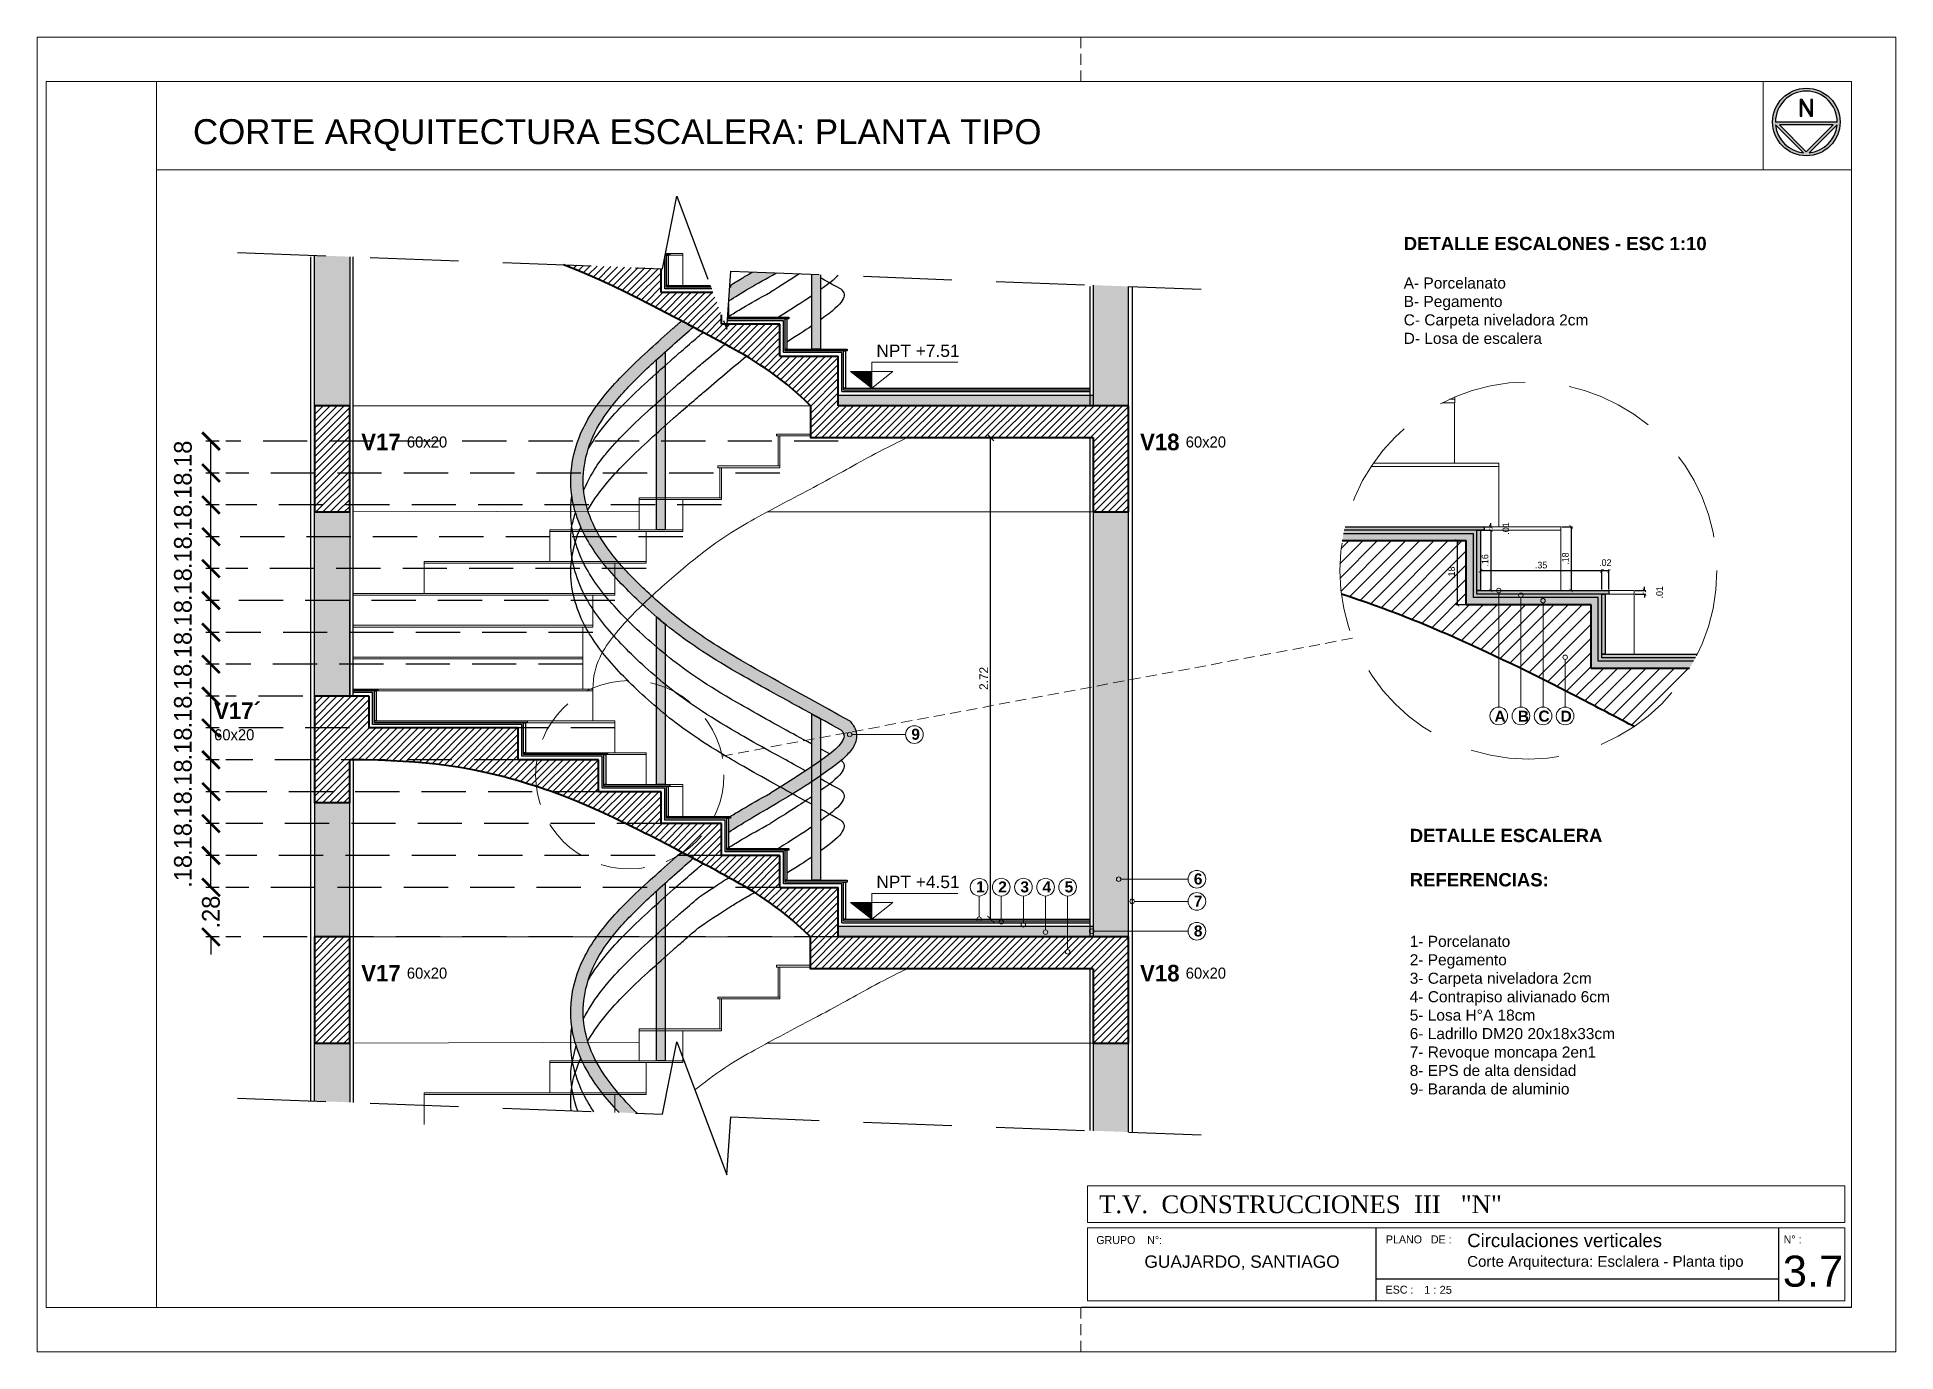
# Model space of a CAD drawing. Header units: millimetres. Extents: x -7 to 1246, y -1 to 1401.
# Drawn here: x 262.83 to 304.83, y -0.84 to 28.86 of the extents above; entities that cross this region are included whole.
import ezdxf
from ezdxf.enums import TextEntityAlignment as Align

# ---------------------------------------------------------------- set-up
doc = ezdxf.new("R2010")
doc.units = ezdxf.units.MM
for name, pattern in [('ACAD_ISO03W100', [30, 12, -18]), ('DASHED2', [0.375, 0.25, -0.125]), ('HIDDEN', [0.375, 0.25, -0.125])]:
    doc.linetypes.add(name, pattern=pattern)
for name, color, linetype, lineweight in [('Anotaciones', 250, 'Continuous', 5), ('Carpinterias', 252, 'Continuous', 13), ('Columnas', 7, 'Continuous', 40), ('Cotas', 152, 'Continuous', 5), ('HATCH', 250, 'Continuous', 15), ('Muros', 7, 'Continuous', 30), ('Proyeccion', 252, 'HIDDEN', 13), ('Textos', 250, 'Continuous', 15), ('Vista', 252, 'Continuous', 13)]:
    doc.layers.add(name, color=color, linetype=linetype, lineweight=lineweight)
doc.layers.add('eJES', color=252, linetype='HIDDEN')
doc.styles.add('CENTURYGOTIC', font='GOTHIC.TTF')
doc.styles.add('Estilo_Generado_2', font='GOTHICB.TTF')
doc.styles.add('LOCALES', font='arial.ttf')
doc.styles.add('ROMAND', font='GOTHIC.TTF')
doc.styles.add('ROTULO', font='times.ttf')
doc.styles.get("Standard").update_dxf_attribs({"font": 'arial.ttf'})
doc.dimstyles.new('1 20', dxfattribs={"dimtxt": 0.15, "dimasz": 0.08, "dimexe": 0.03, "dimexo": 0.02, "dimgap": 0.05, "dimtad": 1, "dimlfac": 0.2, "dimzin": 4, "dimdsep": 46, "dimtxsty": 'CENTURYGOTIC', "dimblk": 'ARCHTICK', "dimcen": 0.06, "dimclrd": 256, "dimclre": 256, "dimclrt": 251, "dimadec": 0, "dimazin": 0, "dimtfac": 1, "dimtofl": 0, "dimtmove": 2, "dimatfit": 3, "dimldrblk": 'ARCHTICK', "dimfxl": 1, "dimtolj": 1, "dimtzin": 0, "dimarcsym": 0})
doc.dimstyles.new('Cota 1-100', dxfattribs={"dimtxt": 0.2, "dimasz": 0.1, "dimexe": 0.03, "dimexo": 0.02, "dimgap": 0.05, "dimtad": 0, "dimzin": 4, "dimdsep": 46, "dimtxsty": 'CENTURYGOTIC', "dimblk": 'ARCHTICK', "dimcen": 0.06, "dimclrd": 256, "dimclre": 256, "dimclrt": 256, "dimadec": 0, "dimazin": 0, "dimtfac": 1, "dimtofl": 0, "dimtmove": 2, "dimatfit": 3, "dimldrblk": 'ARCHTICK', "dimfxl": 1, "dimtolj": 1, "dimtzin": 0, "dimarcsym": 0})
doc.dimstyles.new('Cota 1-20', dxfattribs={"dimtxt": 0.2, "dimasz": 0.15, "dimexe": 0.03, "dimexo": 0.02, "dimgap": 0.05, "dimtad": 1, "dimlfac": 0.2, "dimzin": 4, "dimdsep": 46, "dimtxsty": 'CENTURYGOTIC', "dimblk": 'ARCHTICK', "dimcen": 0.6, "dimclrd": 256, "dimclre": 256, "dimclrt": 256, "dimadec": 0, "dimazin": 0, "dimtfac": 1, "dimtofl": 0, "dimtmove": 2, "dimatfit": 3, "dimldrblk": 'ARCHTICK', "dimfxl": 1, "dimtolj": 1, "dimtzin": 0, "dimarcsym": 0})
pattern_1 = [(45, (-132.116902, -104.229337), (-0.0199810699, 0.0199810699), [])]

msp = doc.modelspace()

# ---------------------------------------------------------------- texts
for s, height, style, p in [('T.V.  CONSTRUCCIONES  III   "N"', 0.4, 'ROTULO', (286.821, 2.297)), ('GRUPO    N°:', 0.18, 'ROMAND', (286.759, 1.599)), ('PLANO   DE :', 0.18, 'ROMAND', (293.303, 1.614)), ('Circulaciones verticales', 0.3, 'LOCALES', (295.14, 1.53)), ('N° :', 0.18, 'ROMAND', (302.291, 1.614)), ('GUAJARDO, SANTIAGO ', 0.28, 'LOCALES', (287.846, 1.063)), ('Corte Arquitectura: Esclalera - Planta tipo', 0.243, 'LOCALES', (295.14, 1.086)), ('3.7', 0.702, 'LOCALES', (302.272, 0.636)), ('ESC :          ', 0.18, 'ROMAND', (293.296, 0.479)), ('1 : 25', 0.18, 'LOCALES', (294.166, 0.475))]:
    msp.add_text(s, height=height, dxfattribs=dict(style=style)).set_placement(p)
at = {"layer": 'Textos', "attachment_point": 1}
for s, width, gutter_width, insert, char_height in [('CORTE ARQUITECTURA ESCALERA: PLANTA TIPO', 26.07968, 2.82, (266.346, 27.012), 0.56404), ('\\A1;\\pxql;{\\fArial|b1|i0|c0|p34;\\H1.2x;DETALLE ESCALONES - ESC 1:10\\P\\f@Arial Unicode MS|b1|i0|c0|p34;\\H0.83333x;\\P\\f@Arial Unicode MS|b0|i0|c0|p34;A- Porcelanato\\PB- Pegamento\\PC- Carpeta niveladora 2cm\\PD- Losa de escalera}', 12.2928, 5, (293.705, 24.353), 0.25), ('\\A1;\\pxql;{\\fArial|b1|i0|c0|p34;\\H1.2x;DETALLE ESCALERA\\P\\PREFERENCIAS:\\P\\P\\f@Arial Unicode MS|b1|i0|c0|p34;\\H0.83333x;\\P\\f@Arial Unicode MS|b0|i0|c0|p34;1- Porcelanato\\P2- Pegamento\\P3- Carpeta niveladora 2cm\\P4- Contrapiso alivianado 6cm\\P5- Losa H°A 18cm\\P\\pq*;6- Ladrillo DM20 20x18x33cm\\P\\pql;7- Revoque moncapa 2en1\\P8- EPS de alta densidad\\P9- Baranda de aluminio}', 6.11534, 5, (293.841, 10.98), 0.25)]:
    msp.add_mtext_dynamic_manual_height_columns(s, width=width, gutter_width=gutter_width, heights=[0], dxfattribs=dict(at, insert=insert, char_height=char_height))
at = {"layer": 'Textos', "linetype": 'Continuous', "char_height": 0.375, "attachment_point": 3, "line_spacing_factor": 0.97018, "style": 'Estilo_Generado_2'}
for s, insert in [('\\A1;V17{\\fCentury Gothic|b0|i0|c0|p34; \\H0.66667x;60x20}', (272.09, 19.907)), ('\\A1;V18{\\fCentury Gothic|b0|i0|c0|p34; \\H0.66667x;60x20}', (289.69, 19.907)), ('\\A1;\\pxql;V17´{\\fCentury Gothic|b0|i0|c0|p34;\\P\\H0.66667x;60x20}', (267.882, 13.836)), ('\\A1;V17{\\fCentury Gothic|b0|i0|c0|p34; \\H0.66667x;60x20}', (272.09, 7.907)), ('\\A1;V18{\\fCentury Gothic|b0|i0|c0|p34; \\H0.66667x;60x20}', (289.69, 7.907))]:
    msp.add_mtext(s, dxfattribs=dict(at, insert=insert))
at = {"layer": 'Textos', "linetype": 'Continuous', "char_height": 0.25, "width": 21.5584, "style": 'Estilo_Generado_2'}
for s, insert, attachment_point in [('\\A1;\\pxql;{\\f@Arial Unicode MS|b1|i0|c0|p34;A}', (317.314, 13.398), 9), ('\\A1;\\pxql;{\\f@Arial Unicode MS|b1|i0|c0|p34;B}', (317.843, 13.398), 9), ('\\A1;\\pxql;{\\f@Arial Unicode MS|b1|i0|c0|p34;C}', (318.308, 13.398), 9), ('\\A1;\\pxql;{\\f@Arial Unicode MS|b1|i0|c0|p34;D}', (318.808, 13.398), 9), ('\\A1;\\pxql;{\\f@Arial Unicode MS|b1|i0|c0|p34;9}', (304.137, 13.242), 3), ('\\A1;\\pxql;{\\f@Arial Unicode MS|b1|i0|c0|p34;1}', (305.601, 9.793), 3), ('\\A1;\\pxql;{\\f@Arial Unicode MS|b1|i0|c0|p34;2}', (306.101, 9.793), 3), ('\\A1;\\pxql;{\\f@Arial Unicode MS|b1|i0|c0|p34;3}', (306.601, 9.793), 3), ('\\A1;\\pxql;{\\f@Arial Unicode MS|b1|i0|c0|p34;4}', (307.101, 9.793), 3), ('\\A1;\\pxql;{\\f@Arial Unicode MS|b1|i0|c0|p34;5}', (307.601, 9.793), 3), ('\\A1;\\pxql;{\\f@Arial Unicode MS|b1|i0|c0|p34;6}', (310.521, 9.972), 3), ('\\A1;\\pxql;{\\f@Arial Unicode MS|b1|i0|c0|p34;7}', (310.521, 9.472), 3), ('\\A1;\\pxql;{\\f@Arial Unicode MS|b1|i0|c0|p34;8}', (310.521, 8.798), 3)]:
    msp.add_mtext(s, dxfattribs=dict(at, insert=insert, attachment_point=attachment_point))

# ---------------------------------------------------------------- blocks, each defined once
blk = doc.blocks.new('ca_norte11')
at = {"layer": 'HATCH'}
h = blk.add_hatch(color=256, dxfattribs=at)
h.dxf.hatch_style = 1
h.paths.add_polyline_path([(14.2, -89.4), (10.3, -89.4), (10.3, -121), (-9.5, -89.4), (-14, -89.4), (-14, -127.2), (-10.1, -127.2), (-10.1, -95.6), (9.7, -127.2), (14.2, -127.2)], flags=0)
h.paths.add_polyline_path([(-76.2, -76.2, 1), (76.2, -76.2, 1)])
h.paths.add_polyline_path([(-60.9, -69.9), (0, -9), (60.9, -69.9)], flags=16)
h.paths.add_polyline_path([(69.9, -76.2, -1), (-69.9, -76.2)], flags=16)
h.paths.add_polyline_path([(14.2, -89.4), (14.2, -127.2), (9.7, -127.2), (-10.1, -95.6), (-10.1, -127.2), (-14, -127.2), (-14, -89.4), (-9.5, -89.4), (10.3, -121), (10.3, -89.4)], flags=0)
h.paths.add_polyline_path([(6.7, -6.7, -0.359245), (69.5, -69.5)], flags=16)
h.paths.add_polyline_path([(-69.5, -69.5, -0.359245), (-6.7, -6.7)], flags=16)
at = {"layer": 'HATCH', "true_color": 0x000000}
h = blk.add_hatch(dxfattribs=at)
h.set_pattern_fill('ANSI31', color=18, scale=0.016)
h.paths.add_polyline_path([(14.2, -89.4), (10.3, -89.4), (10.3, -121), (-9.5, -89.4), (-14, -89.4), (-14, -127.2), (-10.1, -127.2), (-10.1, -95.6), (9.7, -127.2), (14.2, -127.2)])
for p, q in [((-6.7, -6.7), (-69.5, -69.5)), ((0, -9), (-60.9, -69.9)), ((60.9, -69.9), (0, -9)), ((69.5, -69.5), (6.7, -6.7)), ((-69.9, -76.2), (69.9, -76.2)), ((-60.9, -69.9), (60.9, -69.9))]:
    blk.add_line(p, q)
blk.add_lwpolyline([(-14, -127.2), (-10.1, -127.2), (-10.1, -95.6), (9.7, -127.2), (14.2, -127.2), (14.2, -89.4), (10.3, -89.4), (10.3, -121), (-9.5, -89.4), (-14, -89.4)], close=True)
blk.add_circle((0, -76.2), 76.2)
for start, end in [(95.4788, 174.5212), (5.4788, 84.5212), (180, 0)]:
    blk.add_arc((0, -76.2), 69.9, start, end)
blk = doc.blocks.new('_ArchTick')
at = {"color": 0, "linetype": 'ByBlock', "const_width": 0.15}
blk.add_lwpolyline([(-0.5, -0.5), (0.5, 0.5)], dxfattribs=at)
blk = doc.blocks.new('*D287')
at = {"layer": 'Cotas', "lineweight": -2, "transparency": 16777216}
for p, q in [((133.155, 111.614), (133.079, 111.614)), ((133.109, 111.434), (133.109, 111.614)), ((133.155, 111.434), (133.079, 111.434))]:
    blk.add_line(p, q, dxfattribs=at)
at = {"layer": 'Defpoints', "color": 0, "transparency": 16777216}
for p in [(133.109, 111.614), (133.175, 111.614), (133.175, 111.434)]:
    blk.add_point(p, dxfattribs=at)
at = {"layer": 'Cotas', "lineweight": -2, "transparency": 16777216, "xscale": 0.1, "yscale": 0.1, "zscale": 0.1}
for p, rotation in [((133.109, 111.614), 90), ((133.109, 111.434), 270)]:
    blk.add_blockref('_ArchTick', p, dxfattribs=dict(at, rotation=rotation))
at = {"layer": 'Cotas', "transparency": 16777216, "insert": (132.951, 111.524), "char_height": 0.2, "attachment_point": 5, "rotation": 90, "style": 'CENTURYGOTIC'}
blk.add_mtext('\\A1;{\\H0.5x;\\C256;.18}', dxfattribs=at)
blk = doc.blocks.new('*D288')
at = {"layer": 'Cotas', "lineweight": -2, "transparency": 16777216}
for p, q in [((133.155, 111.794), (133.079, 111.794)), ((133.109, 111.614), (133.109, 111.794)), ((133.155, 111.614), (133.079, 111.614))]:
    blk.add_line(p, q, dxfattribs=at)
at = {"layer": 'Defpoints', "color": 0, "transparency": 16777216}
for p in [(133.109, 111.794), (133.175, 111.794), (133.175, 111.614)]:
    blk.add_point(p, dxfattribs=at)
at = {"layer": 'Cotas', "lineweight": -2, "transparency": 16777216, "xscale": 0.1, "yscale": 0.1, "zscale": 0.1}
for p, rotation in [((133.109, 111.794), 90), ((133.109, 111.614), 270)]:
    blk.add_blockref('_ArchTick', p, dxfattribs=dict(at, rotation=rotation))
at = {"layer": 'Cotas', "transparency": 16777216, "insert": (132.951, 111.704), "char_height": 0.2, "attachment_point": 5, "rotation": 90, "style": 'CENTURYGOTIC'}
blk.add_mtext('\\A1;{\\H0.5x;\\C256;.18}', dxfattribs=at)
blk = doc.blocks.new('*D289')
at = {"layer": 'Cotas', "lineweight": -2, "transparency": 16777216}
for p, q in [((133.155, 111.974), (133.079, 111.974)), ((133.109, 111.794), (133.109, 111.974)), ((133.155, 111.794), (133.079, 111.794))]:
    blk.add_line(p, q, dxfattribs=at)
at = {"layer": 'Defpoints', "color": 0, "transparency": 16777216}
for p in [(133.109, 111.974), (133.175, 111.974), (133.175, 111.794)]:
    blk.add_point(p, dxfattribs=at)
at = {"layer": 'Cotas', "lineweight": -2, "transparency": 16777216, "xscale": 0.1, "yscale": 0.1, "zscale": 0.1}
for p, rotation in [((133.109, 111.974), 90), ((133.109, 111.794), 270)]:
    blk.add_blockref('_ArchTick', p, dxfattribs=dict(at, rotation=rotation))
at = {"layer": 'Cotas', "transparency": 16777216, "insert": (132.951, 111.884), "char_height": 0.2, "attachment_point": 5, "rotation": 90, "style": 'CENTURYGOTIC'}
blk.add_mtext('\\A1;{\\H0.5x;\\C256;.18}', dxfattribs=at)
blk = doc.blocks.new('*D290')
at = {"layer": 'Cotas', "lineweight": -2, "transparency": 16777216}
for p, q in [((133.155, 112.154), (133.079, 112.154)), ((133.109, 111.974), (133.109, 112.154)), ((133.155, 111.974), (133.079, 111.974))]:
    blk.add_line(p, q, dxfattribs=at)
at = {"layer": 'Defpoints', "color": 0, "transparency": 16777216}
for p in [(133.109, 112.154), (133.175, 112.154), (133.175, 111.974)]:
    blk.add_point(p, dxfattribs=at)
at = {"layer": 'Cotas', "lineweight": -2, "transparency": 16777216, "xscale": 0.1, "yscale": 0.1, "zscale": 0.1}
for p, rotation in [((133.109, 112.154), 90), ((133.109, 111.974), 270)]:
    blk.add_blockref('_ArchTick', p, dxfattribs=dict(at, rotation=rotation))
at = {"layer": 'Cotas', "transparency": 16777216, "insert": (132.951, 112.064), "char_height": 0.2, "attachment_point": 5, "rotation": 90, "style": 'CENTURYGOTIC'}
blk.add_mtext('\\A1;{\\H0.5x;\\C256;.18}', dxfattribs=at)
blk = doc.blocks.new('*D291')
at = {"layer": 'Cotas', "lineweight": -2, "transparency": 16777216}
for p, q in [((133.155, 112.334), (133.079, 112.334)), ((133.109, 112.154), (133.109, 112.334)), ((133.155, 112.154), (133.079, 112.154))]:
    blk.add_line(p, q, dxfattribs=at)
at = {"layer": 'Defpoints', "color": 0, "transparency": 16777216}
for p in [(133.109, 112.334), (133.175, 112.334), (133.175, 112.154)]:
    blk.add_point(p, dxfattribs=at)
at = {"layer": 'Cotas', "lineweight": -2, "transparency": 16777216, "xscale": 0.1, "yscale": 0.1, "zscale": 0.1}
for p, rotation in [((133.109, 112.334), 90), ((133.109, 112.154), 270)]:
    blk.add_blockref('_ArchTick', p, dxfattribs=dict(at, rotation=rotation))
at = {"layer": 'Cotas', "transparency": 16777216, "insert": (132.951, 112.244), "char_height": 0.2, "attachment_point": 5, "rotation": 90, "style": 'CENTURYGOTIC'}
blk.add_mtext('\\A1;{\\H0.5x;\\C256;.18}', dxfattribs=at)
blk = doc.blocks.new('*D292')
at = {"layer": 'Cotas', "lineweight": -2, "transparency": 16777216}
for p, q in [((133.155, 112.514), (133.079, 112.514)), ((133.109, 112.334), (133.109, 112.514)), ((133.155, 112.334), (133.079, 112.334))]:
    blk.add_line(p, q, dxfattribs=at)
at = {"layer": 'Defpoints', "color": 0, "transparency": 16777216}
for p in [(133.109, 112.514), (133.175, 112.514), (133.175, 112.334)]:
    blk.add_point(p, dxfattribs=at)
at = {"layer": 'Cotas', "lineweight": -2, "transparency": 16777216, "xscale": 0.1, "yscale": 0.1, "zscale": 0.1}
for p, rotation in [((133.109, 112.514), 90), ((133.109, 112.334), 270)]:
    blk.add_blockref('_ArchTick', p, dxfattribs=dict(at, rotation=rotation))
at = {"layer": 'Cotas', "transparency": 16777216, "insert": (132.951, 112.424), "char_height": 0.2, "attachment_point": 5, "rotation": 90, "style": 'CENTURYGOTIC'}
blk.add_mtext('\\A1;{\\H0.5x;\\C256;.18}', dxfattribs=at)
blk = doc.blocks.new('*D293')
at = {"layer": 'Cotas', "lineweight": -2, "transparency": 16777216}
for p, q in [((133.155, 112.694), (133.079, 112.694)), ((133.109, 112.514), (133.109, 112.694)), ((133.155, 112.514), (133.079, 112.514))]:
    blk.add_line(p, q, dxfattribs=at)
at = {"layer": 'Defpoints', "color": 0, "transparency": 16777216}
for p in [(133.109, 112.694), (133.175, 112.694), (133.175, 112.514)]:
    blk.add_point(p, dxfattribs=at)
at = {"layer": 'Cotas', "lineweight": -2, "transparency": 16777216, "xscale": 0.1, "yscale": 0.1, "zscale": 0.1}
for p, rotation in [((133.109, 112.694), 90), ((133.109, 112.514), 270)]:
    blk.add_blockref('_ArchTick', p, dxfattribs=dict(at, rotation=rotation))
at = {"layer": 'Cotas', "transparency": 16777216, "insert": (132.951, 112.604), "char_height": 0.2, "attachment_point": 5, "rotation": 90, "style": 'CENTURYGOTIC'}
blk.add_mtext('\\A1;{\\H0.5x;\\C256;.18}', dxfattribs=at)
blk = doc.blocks.new('*D294')
at = {"layer": 'Cotas', "lineweight": -2, "transparency": 16777216}
for p, q in [((133.155, 112.874), (133.079, 112.874)), ((133.109, 112.694), (133.109, 112.874)), ((133.155, 112.694), (133.079, 112.694))]:
    blk.add_line(p, q, dxfattribs=at)
at = {"layer": 'Defpoints', "color": 0, "transparency": 16777216}
for p in [(133.109, 112.874), (133.175, 112.874), (133.175, 112.694)]:
    blk.add_point(p, dxfattribs=at)
at = {"layer": 'Cotas', "lineweight": -2, "transparency": 16777216, "xscale": 0.1, "yscale": 0.1, "zscale": 0.1}
for p, rotation in [((133.109, 112.874), 90), ((133.109, 112.694), 270)]:
    blk.add_blockref('_ArchTick', p, dxfattribs=dict(at, rotation=rotation))
at = {"layer": 'Cotas', "transparency": 16777216, "insert": (132.951, 112.784), "char_height": 0.2, "attachment_point": 5, "rotation": 90, "style": 'CENTURYGOTIC'}
blk.add_mtext('\\A1;{\\H0.5x;\\C256;.18}', dxfattribs=at)
blk = doc.blocks.new('*D295')
at = {"layer": 'Cotas', "lineweight": -2, "transparency": 16777216}
for p, q in [((133.155, 113.054), (133.079, 113.054)), ((133.109, 112.874), (133.109, 113.054)), ((133.155, 112.874), (133.079, 112.874))]:
    blk.add_line(p, q, dxfattribs=at)
at = {"layer": 'Defpoints', "color": 0, "transparency": 16777216}
for p in [(133.109, 113.054), (133.175, 113.054), (133.175, 112.874)]:
    blk.add_point(p, dxfattribs=at)
at = {"layer": 'Cotas', "lineweight": -2, "transparency": 16777216, "xscale": 0.1, "yscale": 0.1, "zscale": 0.1}
for p, rotation in [((133.109, 113.054), 90), ((133.109, 112.874), 270)]:
    blk.add_blockref('_ArchTick', p, dxfattribs=dict(at, rotation=rotation))
at = {"layer": 'Cotas', "transparency": 16777216, "insert": (132.951, 112.964), "char_height": 0.2, "attachment_point": 5, "rotation": 90, "style": 'CENTURYGOTIC'}
blk.add_mtext('\\A1;{\\H0.5x;\\C256;.18}', dxfattribs=at)
blk = doc.blocks.new('*D296')
at = {"layer": 'Cotas', "lineweight": -2, "transparency": 16777216}
for p, q in [((133.155, 113.234), (133.079, 113.234)), ((133.109, 113.054), (133.109, 113.234)), ((133.155, 113.054), (133.079, 113.054))]:
    blk.add_line(p, q, dxfattribs=at)
at = {"layer": 'Defpoints', "color": 0, "transparency": 16777216}
for p in [(133.109, 113.234), (133.175, 113.234), (133.175, 113.054)]:
    blk.add_point(p, dxfattribs=at)
at = {"layer": 'Cotas', "lineweight": -2, "transparency": 16777216, "xscale": 0.1, "yscale": 0.1, "zscale": 0.1}
for p, rotation in [((133.109, 113.234), 90), ((133.109, 113.054), 270)]:
    blk.add_blockref('_ArchTick', p, dxfattribs=dict(at, rotation=rotation))
at = {"layer": 'Cotas', "transparency": 16777216, "insert": (132.951, 113.144), "char_height": 0.2, "attachment_point": 5, "rotation": 90, "style": 'CENTURYGOTIC'}
blk.add_mtext('\\A1;{\\H0.5x;\\C256;.18}', dxfattribs=at)
blk = doc.blocks.new('*D297')
at = {"layer": 'Cotas', "lineweight": -2, "transparency": 16777216}
for p, q in [((133.155, 113.414), (133.079, 113.414)), ((133.109, 113.234), (133.109, 113.414)), ((133.155, 113.234), (133.079, 113.234))]:
    blk.add_line(p, q, dxfattribs=at)
at = {"layer": 'Defpoints', "color": 0, "transparency": 16777216}
for p in [(133.109, 113.414), (133.175, 113.414), (133.175, 113.234)]:
    blk.add_point(p, dxfattribs=at)
at = {"layer": 'Cotas', "lineweight": -2, "transparency": 16777216, "xscale": 0.1, "yscale": 0.1, "zscale": 0.1}
for p, rotation in [((133.109, 113.414), 90), ((133.109, 113.234), 270)]:
    blk.add_blockref('_ArchTick', p, dxfattribs=dict(at, rotation=rotation))
at = {"layer": 'Cotas', "transparency": 16777216, "insert": (132.951, 113.324), "char_height": 0.2, "attachment_point": 5, "rotation": 90, "style": 'CENTURYGOTIC'}
blk.add_mtext('\\A1;{\\H0.5x;\\C256;.18}', dxfattribs=at)
blk = doc.blocks.new('*D298')
at = {"layer": 'Cotas', "lineweight": -2, "transparency": 16777216}
for p, q in [((133.155, 113.594), (133.079, 113.594)), ((133.109, 113.414), (133.109, 113.594)), ((133.155, 113.414), (133.079, 113.414))]:
    blk.add_line(p, q, dxfattribs=at)
at = {"layer": 'Defpoints', "color": 0, "transparency": 16777216}
for p in [(133.109, 113.594), (133.175, 113.594), (133.175, 113.414)]:
    blk.add_point(p, dxfattribs=at)
at = {"layer": 'Cotas', "lineweight": -2, "transparency": 16777216, "xscale": 0.1, "yscale": 0.1, "zscale": 0.1}
for p, rotation in [((133.109, 113.594), 90), ((133.109, 113.414), 270)]:
    blk.add_blockref('_ArchTick', p, dxfattribs=dict(at, rotation=rotation))
at = {"layer": 'Cotas', "transparency": 16777216, "insert": (132.951, 113.504), "char_height": 0.2, "attachment_point": 5, "rotation": 90, "style": 'CENTURYGOTIC'}
blk.add_mtext('\\A1;{\\H0.5x;\\C256;.18}', dxfattribs=at)
blk = doc.blocks.new('*D299')
at = {"layer": 'Cotas', "lineweight": -2, "transparency": 16777216}
for p, q in [((133.155, 113.774), (133.079, 113.774)), ((133.109, 113.594), (133.109, 113.774)), ((133.155, 113.594), (133.079, 113.594))]:
    blk.add_line(p, q, dxfattribs=at)
at = {"layer": 'Defpoints', "color": 0, "transparency": 16777216}
for p in [(133.109, 113.774), (133.175, 113.774), (133.175, 113.594)]:
    blk.add_point(p, dxfattribs=at)
at = {"layer": 'Cotas', "lineweight": -2, "transparency": 16777216, "xscale": 0.1, "yscale": 0.1, "zscale": 0.1}
for p, rotation in [((133.109, 113.774), 90), ((133.109, 113.594), 270)]:
    blk.add_blockref('_ArchTick', p, dxfattribs=dict(at, rotation=rotation))
at = {"layer": 'Cotas', "transparency": 16777216, "insert": (132.951, 113.684), "char_height": 0.2, "attachment_point": 5, "rotation": 90, "style": 'CENTURYGOTIC'}
blk.add_mtext('\\A1;{\\H0.5x;\\C256;.18}', dxfattribs=at)
blk = doc.blocks.new('*D300')
at = {"layer": 'Cotas', "lineweight": -2, "transparency": 16777216}
for p, q in [((133.155, 113.954), (133.079, 113.954)), ((133.109, 113.774), (133.109, 113.954)), ((133.155, 113.774), (133.079, 113.774))]:
    blk.add_line(p, q, dxfattribs=at)
at = {"layer": 'Defpoints', "color": 0, "transparency": 16777216}
for p in [(133.109, 113.954), (133.175, 113.954), (133.175, 113.774)]:
    blk.add_point(p, dxfattribs=at)
at = {"layer": 'Cotas', "lineweight": -2, "transparency": 16777216, "xscale": 0.1, "yscale": 0.1, "zscale": 0.1}
for p, rotation in [((133.109, 113.954), 90), ((133.109, 113.774), 270)]:
    blk.add_blockref('_ArchTick', p, dxfattribs=dict(at, rotation=rotation))
at = {"layer": 'Cotas', "transparency": 16777216, "insert": (132.951, 113.864), "char_height": 0.2, "attachment_point": 5, "rotation": 90, "style": 'CENTURYGOTIC'}
blk.add_mtext('\\A1;{\\H0.5x;\\C256;.18}', dxfattribs=at)
blk = doc.blocks.new('*D301')
at = {"layer": 'Cotas', "lineweight": -2, "transparency": 16777216}
for p, q in [((133.109, 111.434), (133.109, 111.534)), ((133.155, 111.434), (133.079, 111.434)), ((133.155, 111.154), (133.079, 111.154)), ((133.109, 111.154), (133.109, 111.054))]:
    blk.add_line(p, q, dxfattribs=at)
at = {"layer": 'Defpoints', "color": 0, "transparency": 16777216}
for p in [(133.109, 111.434), (133.175, 111.434), (133.175, 111.154)]:
    blk.add_point(p, dxfattribs=at)
at = {"layer": 'Cotas', "lineweight": -2, "transparency": 16777216, "xscale": 0.1, "yscale": 0.1, "zscale": 0.1}
for p, rotation in [((133.109, 111.434), 270), ((133.109, 111.154), 90)]:
    blk.add_blockref('_ArchTick', p, dxfattribs=dict(at, rotation=rotation))
at = {"layer": 'Cotas', "transparency": 16777216, "insert": (133.109, 111.294), "char_height": 0.2, "attachment_point": 5, "rotation": 90, "style": 'CENTURYGOTIC'}
blk.add_mtext('\\A1;{\\H0.5x;\\C256;.28}', dxfattribs=at)
blk = doc.blocks.new('ESC DETALLELL')
at = {"true_color": 0x636466, "transparency": 33554687}
h = blk.add_hatch(dxfattribs=at)
h.set_pattern_fill('AR-CONC', color=251, scale=5e-05)
h.set_pattern_definition([(50, (0, 0), (0.00910923345, -0.00079695428), [0.0009525, -0.0104775]), (355, (0, 0), (-0.00176217107, 0.00955284226), [0.000762, -0.0083820292]), (100.4514447, (0.000759, -6.6e-05), (0.00734706235, 0.0087558876), [0.00080950044, -0.00890451223]), (46.1842, (0, 0.00254), (0.01355395204, -0.0021021164), [0.00142875, -0.01571625]), (96.6355576, (0.00113, 0.002365), (0.0118702067, 0.0123713062), [0.00121425116, -0.0133567804]), (351.184151, (0, 0.00254), (0.0118702067, 0.0123713062), [0.00114299835, -0.0125729866]), (21, (0.00127, 0.001905), (0.00758071956, -0.0051132599), [0.0009525, -0.0104775]), (326, (0.00127, 0.001905), (0.0030901014, 0.0092093983), [0.000762, -0.008382]), (71.451445, (0.001902, 0.001479), (0.01067082096, 0.00409613844), [0.00080950044, -0.00890449688]), (37.5, (0, 0), (0.000154430163, 0.004227751944), [0, -0.0082804, 0, -0.008509, 0, -0.00841375]), (7.5, (0, 0), (0.003340983126, 0.00500902874), [0, -0.0048514, 0, -0.0080899, 0, -0.00320675]), (327.5, (-0.002832, 0), (0.00677952976, -0.0002864372), [0, -0.003175, 0, -0.009906, 0, -0.0131445]), (317.5, (-0.004102, 0), (0.00740645907, 0.00127132455), [0, -0.0041275, 0, -0.0065786, 0, -0.0093345])])
h.paths.add_polyline_path([(219.5795, 122.541), (219.2125, 122.541, 0.009539), (219.2089, 122.521), (219.5595, 122.521), (219.5595, 122.341), (219.912, 122.341), (219.912, 122.161), (220.1899, 122.161, 0.010848), (220.2015, 122.181), (219.932, 122.181), (219.932, 122.361), (219.5795, 122.361)])
h = blk.add_hatch(color=251, dxfattribs=at)
h.dxf.hatch_style = 1
h.paths.add_polyline_path([(219.5895, 122.551), (219.2146, 122.551, 0.004796), (219.2125, 122.541), (219.5795, 122.541), (219.5795, 122.361), (219.932, 122.361), (219.932, 122.181), (220.2015, 122.181, 0.005327), (220.2068, 122.191), (219.942, 122.191), (219.942, 122.201), (219.942, 122.371), (219.5895, 122.371), (219.5895, 122.381)])
at = {"true_color": 0xe5e878, "transparency": 33554687}
h = blk.add_hatch(color=61, dxfattribs=at)
h.dxf.hatch_style = 1
h.paths.add_polyline_path([(219.6095, 122.561), (219.2169, 122.561, 0.004816), (219.2146, 122.551), (219.6095, 122.551)])
h.paths.add_polyline_path([(219.962, 122.381), (219.5895, 122.381), (219.5895, 122.371), (219.962, 122.371)])
h.paths.add_polyline_path([(220.2119, 122.201), (219.942, 122.201), (219.942, 122.191), (220.2068, 122.191, 0.005268)])
at = {"true_color": 0xe5e878, "transparency": 33554610}
h = blk.add_hatch(color=61, dxfattribs=at)
h.dxf.hatch_style = 1
h.paths.add_polyline_path([(219.952, 122.371), (219.942, 122.371), (219.942, 122.201), (219.952, 122.201)])
h.paths.add_polyline_path([(219.5995, 122.551), (219.5895, 122.551), (219.5895, 122.381), (219.5995, 122.381)])
at = {"true_color": 0x000000, "transparency": 33554687}
h = blk.add_hatch(dxfattribs=at)
h.set_pattern_fill('ANSI31', color=18, scale=0.0089)
h.set_pattern_definition([(45, (-26.210297, 6.313754), (-0.01998107, 0.01998107), [])])
edge = h.paths.add_edge_path()
edge.add_line((219.912, 122.341), (219.5595, 122.341))
edge.add_line((219.5595, 122.341), (219.5595, 122.521))
edge.add_line((219.5595, 122.521), (219.2089, 122.521))
edge.add_arc((219.7348, 122.4375), 0.5325, 170.973, 180)
edge.add_arc((219.7348, 122.4375), 0.5325, 180, 187.1853)
edge.add_spline(control_points=[(219.2065, 122.3709), (219.3361, 122.3289), (219.5909, 122.2249), (219.8362, 122.0997), (219.9917, 122.0185), (220.0334, 121.9965)], knot_values=[1.645495, 1.645495, 1.645495, 1.645495, 2.377802, 3.377802, 3.732307, 3.732307, 3.732307, 3.732307], degree=3, periodic=0)
edge.add_arc((219.7348, 122.4375), 0.5325, 304.099, 328.7228)
edge.add_line((220.1899, 122.161), (219.912, 122.161))
edge.add_line((219.912, 122.161), (219.912, 122.341))
for points in [[(219.2169, 122.561), (219.6095, 122.561), (219.6095, 122.551), (219.2146, 122.551)], [(220.1899, 122.161), (219.912, 122.161), (219.912, 122.341), (219.5595, 122.341), (219.5595, 122.521), (219.2089, 122.521)], [(220.2068, 122.191), (219.942, 122.191), (219.942, 122.201), (220.2119, 122.201)]]:
    blk.add_lwpolyline(points)
for points in [[(219.5895, 122.551), (219.5995, 122.551), (219.5995, 122.381), (219.5895, 122.381)], [(219.962, 122.371), (219.5895, 122.371), (219.5895, 122.381), (219.962, 122.381)], [(219.942, 122.371), (219.952, 122.371), (219.952, 122.201), (219.942, 122.201)]]:
    blk.add_lwpolyline(points, close=True)
at = {"layer": 'Columnas'}
for p, q in [((219.5595, 122.521), (219.2089, 122.521)), ((219.5595, 122.341), (219.5595, 122.521)), ((219.912, 122.341), (219.5595, 122.341)), ((219.912, 122.161), (219.912, 122.341)), ((220.1899, 122.161), (219.912, 122.161))]:
    blk.add_line(p, q, dxfattribs=at)
blk.add_open_spline([(220.0334, 121.9965), (219.9917, 122.0185), (219.8362, 122.0997), (219.5909, 122.2249), (219.3361, 122.3289), (219.2065, 122.3709)], degree=3, knots=[1.645495, 1.645495, 1.645495, 1.645495, 2, 3, 3.732307, 3.732307, 3.732307, 3.732307], dxfattribs=at)
at = {"layer": 'Muros'}
for points in [[(220.2015, 122.181), (219.932, 122.181), (219.932, 122.361), (219.5795, 122.361), (219.5795, 122.541), (219.2125, 122.541)], [(220.2068, 122.191), (219.942, 122.191), (219.942, 122.371), (219.5895, 122.371), (219.5895, 122.551), (219.2146, 122.551)]]:
    blk.add_lwpolyline(points, dxfattribs=at)
at = {"layer": 'Proyeccion', "color": 152, "true_color": 0x2776bb}
blk.add_circle((219.7348, 122.4375), 0.5325, dxfattribs=at)
at = {"layer": 'Vista'}
for p, q in [((219.5261, 122.741), (219.5261, 122.911)), ((219.526, 122.741), (219.526, 122.881)), ((219.6513, 122.561), (219.6512, 122.731)), ((219.8266, 122.381), (219.8266, 122.551)), ((220.0338, 122.201), (220.0338, 122.371))]:
    blk.add_line(p, q, dxfattribs=at)
for points in [[(219.4913, 122.911), (219.527, 122.911), (219.527, 122.921), (219.5119, 122.921)], [(219.2973, 122.741), (219.6513, 122.741), (219.6513, 122.731), (219.2906, 122.731)]]:
    blk.add_lwpolyline(points, dxfattribs=at)
for points in [[(219.8266, 122.551), (219.6095, 122.551), (219.6095, 122.561), (219.8266, 122.561)], [(219.962, 122.371), (220.0338, 122.371), (220.0338, 122.381), (219.962, 122.381)]]:
    blk.add_lwpolyline(points, close=True, dxfattribs=at)
blk.add_open_spline([(219.527, 122.921), (219.5269, 122.9232), (219.5269, 122.9255), (219.527, 122.9277)], degree=3, dxfattribs=at)
blk = doc.blocks.new('*D499')
at = {"layer": 'Cotas', "lineweight": -2, "transparency": 16777216}
for p, q in [((298.181, 16.384), (298.181, 16.838)), ((298.341, 16.808), (298.181, 16.808)), ((298.341, 16.384), (298.341, 16.838))]:
    blk.add_line(p, q, dxfattribs=at)
at = {"layer": 'Defpoints', "color": 0, "transparency": 16777216}
for p in [(298.181, 16.808), (298.181, 16.364), (298.341, 16.364)]:
    blk.add_point(p, dxfattribs=at)
at = {"layer": 'Cotas', "lineweight": -2, "transparency": 16777216, "xscale": 0.08, "yscale": 0.08, "zscale": 0.08, "rotation": 180}
blk.add_blockref('_ArchTick', (298.181, 16.808), dxfattribs=at)
at = {"layer": 'Cotas', "lineweight": -2, "transparency": 16777216, "xscale": 0.08, "yscale": 0.08, "zscale": 0.08}
blk.add_blockref('_ArchTick', (298.341, 16.808), dxfattribs=at)
at = {"layer": 'Cotas', "color": 251, "transparency": 16777216, "insert": (298.261, 16.992), "char_height": 0.15, "attachment_point": 5, "style": 'CENTURYGOTIC'}
blk.add_mtext('\\A1;.02', dxfattribs=at)
blk = doc.blocks.new('*D500')
at = {"layer": 'Cotas', "lineweight": -2, "transparency": 16777216}
for p, q in [((295.44, 17.103), (295.44, 16.778)), ((298.181, 16.808), (295.44, 16.808)), ((298.181, 16.828), (298.181, 16.838))]:
    blk.add_line(p, q, dxfattribs=at)
at = {"layer": 'Defpoints', "color": 0, "transparency": 16777216}
for p in [(295.44, 17.123), (295.44, 16.808), (298.181, 16.808)]:
    blk.add_point(p, dxfattribs=at)
at = {"layer": 'Cotas', "lineweight": -2, "transparency": 16777216, "xscale": 0.08, "yscale": 0.08, "zscale": 0.08, "rotation": 180}
blk.add_blockref('_ArchTick', (295.44, 16.808), dxfattribs=at)
at = {"layer": 'Cotas', "lineweight": -2, "transparency": 16777216, "xscale": 0.08, "yscale": 0.08, "zscale": 0.08}
blk.add_blockref('_ArchTick', (298.181, 16.808), dxfattribs=at)
at = {"layer": 'Cotas', "color": 251, "transparency": 16777216, "insert": (296.81, 16.937), "char_height": 0.15, "attachment_point": 5, "style": 'CENTURYGOTIC'}
blk.add_mtext('\\A1;.35', dxfattribs=at)
blk = doc.blocks.new('*D501')
at = {"layer": 'Cotas', "lineweight": -2, "transparency": 16777216}
for p, q in [((297.277, 17.804), (297.518, 17.804)), ((297.488, 17.804), (297.488, 16.364)), ((297.277, 16.364), (297.518, 16.364))]:
    blk.add_line(p, q, dxfattribs=at)
at = {"layer": 'Defpoints', "color": 0, "transparency": 16777216}
for p in [(297.257, 17.804), (297.257, 16.364), (297.488, 16.364)]:
    blk.add_point(p, dxfattribs=at)
at = {"layer": 'Cotas', "lineweight": -2, "transparency": 16777216, "xscale": 0.08, "yscale": 0.08, "zscale": 0.08}
for p, rotation in [((297.488, 17.804), 90), ((297.488, 16.364), 270)]:
    blk.add_blockref('_ArchTick', p, dxfattribs=dict(at, rotation=rotation))
at = {"layer": 'Cotas', "color": 251, "transparency": 16777216, "insert": (297.36, 17.084), "char_height": 0.15, "attachment_point": 5, "rotation": 90, "style": 'CENTURYGOTIC'}
blk.add_mtext('\\A1;.18', dxfattribs=at)
blk = doc.blocks.new('*D502')
at = {"layer": 'Cotas', "lineweight": -2, "transparency": 16777216}
for p, q in [((295.127, 17.484), (294.886, 17.484)), ((294.916, 17.484), (294.916, 16.044)), ((295.127, 16.044), (294.886, 16.044))]:
    blk.add_line(p, q, dxfattribs=at)
at = {"layer": 'Defpoints', "color": 0, "transparency": 16777216}
for p in [(295.147, 17.484), (294.916, 16.044), (295.147, 16.044)]:
    blk.add_point(p, dxfattribs=at)
at = {"layer": 'Cotas', "lineweight": -2, "transparency": 16777216, "xscale": 0.08, "yscale": 0.08, "zscale": 0.08}
for p, rotation in [((294.916, 17.484), 90), ((294.916, 16.044), 270)]:
    blk.add_blockref('_ArchTick', p, dxfattribs=dict(at, rotation=rotation))
at = {"layer": 'Cotas', "color": 251, "transparency": 16777216, "insert": (294.787, 16.764), "char_height": 0.15, "attachment_point": 5, "rotation": 90, "style": 'CENTURYGOTIC'}
blk.add_mtext('\\A1;.18', dxfattribs=at)
blk = doc.blocks.new('*D503')
at = {"layer": 'Cotas', "lineweight": -2, "transparency": 16777216}
for p, q in [((295.46, 17.724), (295.702, 17.724)), ((295.672, 17.724), (295.672, 16.364)), ((295.46, 16.364), (295.702, 16.364))]:
    blk.add_line(p, q, dxfattribs=at)
at = {"layer": 'Defpoints', "color": 0, "transparency": 16777216}
for p in [(295.44, 17.724), (295.44, 16.364), (295.672, 16.364)]:
    blk.add_point(p, dxfattribs=at)
at = {"layer": 'Cotas', "lineweight": -2, "transparency": 16777216, "xscale": 0.08, "yscale": 0.08, "zscale": 0.08}
for p, rotation in [((295.672, 17.724), 90), ((295.672, 16.364), 270)]:
    blk.add_blockref('_ArchTick', p, dxfattribs=dict(at, rotation=rotation))
at = {"layer": 'Cotas', "color": 251, "transparency": 16777216, "insert": (295.543, 17.044), "char_height": 0.15, "attachment_point": 5, "rotation": 90, "style": 'CENTURYGOTIC'}
blk.add_mtext('\\A1;.16', dxfattribs=at)
blk = doc.blocks.new('*D504')
at = {"layer": 'Cotas', "lineweight": -2, "transparency": 16777216}
for p, q in [((299.146, 16.364), (299.146, 16.444)), ((298.935, 16.364), (299.176, 16.364)), ((298.935, 16.284), (299.176, 16.284)), ((299.146, 16.284), (299.146, 16.204))]:
    blk.add_line(p, q, dxfattribs=at)
at = {"layer": 'Defpoints', "color": 0, "transparency": 16777216}
for p in [(298.915, 16.364), (298.915, 16.284), (299.146, 16.364)]:
    blk.add_point(p, dxfattribs=at)
at = {"layer": 'Cotas', "lineweight": -2, "transparency": 16777216, "xscale": 0.08, "yscale": 0.08, "zscale": 0.08}
for p, rotation in [((299.146, 16.364), 270), ((299.146, 16.284), 90)]:
    blk.add_blockref('_ArchTick', p, dxfattribs=dict(at, rotation=rotation))
at = {"layer": 'Cotas', "color": 251, "transparency": 16777216, "insert": (299.487, 16.324), "char_height": 0.15, "attachment_point": 5, "rotation": 90, "style": 'CENTURYGOTIC'}
blk.add_mtext('\\A1;.01', dxfattribs=at)
blk = doc.blocks.new('*D505')
at = {"layer": 'Cotas', "lineweight": -2, "transparency": 16777216}
for p, q in [((295.46, 17.804), (295.702, 17.804)), ((295.46, 17.724), (295.702, 17.724)), ((295.672, 17.804), (295.672, 17.884)), ((295.672, 17.724), (295.672, 17.644))]:
    blk.add_line(p, q, dxfattribs=at)
at = {"layer": 'Defpoints', "color": 0, "transparency": 16777216}
for p in [(295.44, 17.804), (295.44, 17.724), (295.672, 17.804)]:
    blk.add_point(p, dxfattribs=at)
at = {"layer": 'Cotas', "lineweight": -2, "transparency": 16777216, "xscale": 0.08, "yscale": 0.08, "zscale": 0.08}
for p, rotation in [((295.672, 17.804), 270), ((295.672, 17.724), 90)]:
    blk.add_blockref('_ArchTick', p, dxfattribs=dict(at, rotation=rotation))
at = {"layer": 'Cotas', "color": 251, "transparency": 16777216, "insert": (296.013, 17.764), "char_height": 0.15, "attachment_point": 5, "rotation": 90, "style": 'CENTURYGOTIC'}
blk.add_mtext('\\A1;.01', dxfattribs=at)
blk = doc.blocks.new('*D506')
at = {"layer": 'Cotas', "lineweight": -2, "transparency": 16777216}
for p, q in [((283.779, 19.818), (284.4, 19.818)), ((284.37, 8.938), (284.37, 19.818)), ((283.517, 8.938), (284.4, 8.938))]:
    blk.add_line(p, q, dxfattribs=at)
at = {"layer": 'Defpoints', "color": 0, "transparency": 16777216}
for p in [(283.759, 19.818), (284.37, 19.818), (283.497, 8.938)]:
    blk.add_point(p, dxfattribs=at)
at = {"layer": 'Cotas', "lineweight": -2, "transparency": 16777216, "xscale": 0.15, "yscale": 0.15, "zscale": 0.15}
for p, rotation in [((284.37, 19.818), 90), ((284.37, 8.938), 270)]:
    blk.add_blockref('_ArchTick', p, dxfattribs=dict(at, rotation=rotation))
at = {"layer": 'Cotas', "transparency": 16777216, "insert": (284.215, 14.378), "char_height": 0.2, "attachment_point": 5, "rotation": 90, "style": 'CENTURYGOTIC'}
blk.add_mtext('\\A1;2.72', dxfattribs=at)
blk = doc.blocks.new('Cota de nivel corte')
h = blk.add_hatch(color=256)
h.dxf.hatch_style = 1
h.paths.add_polyline_path([(0, 0.535), (-0.683, 0.535), (0, 0)])
for p, q in [((0, 0.535), (0, 0.834)), ((0, 0.834), (2.775, 0.834)), ((0, 0), (-0.683, 0.535)), ((-0.683, 0.535), (0.683, 0.535)), ((0, 0), (0.683, 0.535)), ((0, 0.535), (0, 0))]:
    blk.add_line(p, q)
blk.add_attdef('NIVEL', text='', height=0.4).set_placement((1.49, 1.005), align=Align.CENTER)
blk = doc.blocks.new('*U73')
at = {"transparency": 33554687}
for p, q in [((0, 0), (0.05, 0)), ((0.9, 0), (0.85, 0))]:
    blk.add_line(p, q, dxfattribs=at)
blk.add_lwpolyline([(0.05, 0), (0.05, 0.8), (0.09, 0.8), (0.09, 0)], close=True, dxfattribs=at)
at = {"linetype": 'ACAD_ISO03W100', "ltscale": 0.005, "transparency": 33554687}
blk.add_arc((0.05, 0), 0.8, 360, 90, dxfattribs=at)
blk = doc.blocks.new('*U302')
at = {"transparency": 33554687}
for p, q in [((0, 0), (0.05, 0)), ((0.9, 0), (0.85, 0))]:
    blk.add_line(p, q, dxfattribs=at)
blk.add_lwpolyline([(0.05, 0), (0.05, 0.8), (0.09, 0.8), (0.09, 0)], close=True, dxfattribs=at)
at = {"linetype": 'ACAD_ISO03W100', "ltscale": 0.005, "transparency": 33554687}
blk.add_arc((0.05, 0), 0.8, 360, 90, dxfattribs=at)
blk = doc.blocks.new('esc pvpv')
at = {"true_color": 0xc7c8ca, "transparency": 33554687}
h = blk.add_hatch(color=9, dxfattribs=at)
h.dxf.hatch_style = 1
h.paths.add_polyline_path([(199.6015, 268.7916), (199.4015, 268.7916), (199.4015, 265.7916), (199.6015, 265.7916)])
h.paths.add_polyline_path([(203.7015, 268.9916), (199.7015, 268.9916), (199.7015, 268.7916), (203.7015, 268.7916)])
h.paths.add_polyline_path([(204.3045, 265.7916), (204.3045, 265.9416), (204.184, 265.9416), (204.184, 265.7916), (204.0015, 265.7916), (204.0015, 265.5916), (204.3045, 265.5916)])
h.paths.add_polyline_path([(204.5515, 268.7916), (204.5515, 268.9916), (204.0015, 268.9916), (204.0015, 268.7916), (204.184, 268.7916)])
h.paths.add_polyline_path([(203.8622, 266.8416), (203.8626, 267.1956), (203.8626, 267.4816), (203.8625, 267.4816), (203.8626, 267.6416), (203.8626, 267.7686), (203.8622, 267.7686)])
h = blk.add_hatch(color=9, dxfattribs=at)
h.dxf.hatch_style = 1
h.paths.add_polyline_path([(200.2266, 268.7916), (200.0568, 268.7916), (199.6015, 268.3363), (199.6015, 268.1665)])
h = blk.add_hatch(color=9, dxfattribs=at)
h.dxf.hatch_style = 1
h.paths.add_polyline_path([(204.3045, 267.7686), (204.0015, 267.7686), (203.9026, 267.7686), (203.8622, 267.7686), (203.8622, 267.6216), (202.2922, 267.6216), (202.1722, 267.6216), (202.1722, 266.9616), (202.2922, 266.9616), (202.2922, 267.5016), (203.8622, 267.5016), (203.8622, 266.8416), (203.9826, 266.8416), (204.3045, 266.8416), (204.3045, 266.9616)])
h.paths.add_polyline_path([(203.9826, 267.6486), (204.184, 267.6486), (204.184, 266.9616), (203.9826, 266.9616)], flags=16)
h.paths.add_polyline_path([(204.0015, 268.7916), (203.9015, 268.7916), (203.9015, 268.6686), (204.0015, 268.6686)])
h = blk.add_hatch(color=9, dxfattribs=at)
h.dxf.hatch_style = 1
h.paths.add_polyline_path([(199.6015, 266.4166), (199.6015, 266.2469), (200.0568, 265.7916), (200.2266, 265.7916)])
at = {"true_color": 0x2776bb}
h = blk.add_hatch(color=152, dxfattribs=at)
h.paths.add_polyline_path([(202.2115, 266.4079, 0.414214), (202.1702, 266.3666, 0.414214), (202.2115, 266.3252)])
h.paths.add_polyline_path([(202.2315, 266.4028, 0.126819), (202.2115, 266.4079), (202.2115, 266.3252, 0.126819), (202.2315, 266.3303)])
h.paths.add_polyline_path([(202.2529, 266.3666, 0.273051), (202.2315, 266.4028), (202.2315, 266.3303, 0.273051)])
at = {"true_color": 0xc7c8ca, "transparency": 33554687}
h = blk.add_hatch(color=9, dxfattribs=at)
h.dxf.hatch_style = 1
h.paths.add_polyline_path([(203.7015, 265.7916), (199.7015, 265.7916), (199.7015, 265.5916), (203.7015, 265.5916)])
at = {"layer": 'HATCH', "true_color": 0xffffff, "transparency": 33554687}
h = blk.add_hatch(color=7, dxfattribs=at)
h.dxf.hatch_style = 1
h.paths.add_polyline_path([(202.302, 267.7366), (202.0026, 267.7366), (201.5515, 267.7366), (201.1004, 267.7366, 0.251609), (200.7294, 267.5372, 0.597943), (201.1004, 266.8466), (201.5515, 266.8466), (202.302, 266.8466), (202.302, 266.9166), (201.5515, 266.9166), (201.1004, 266.9166, -0.602954), (200.7909, 267.5032, -0.247696), (201.1004, 267.6666), (201.5515, 267.6666), (201.9674, 267.6666), (202.302, 267.6666)])
for p, q in [((200.7679, 267.4008), (199.6215, 267.522)), ((200.7622, 267.3813), (199.6215, 267.5019)), ((200.7679, 267.1823), (199.6215, 267.0611)), ((200.7749, 267.1629), (199.6215, 267.041)), ((200.8248, 267.0759), (199.6318, 266.4146)), ((200.8378, 267.0602), (199.6465, 266.3999)), ((200.95, 266.9756), (200.0542, 265.9922)), ((200.9693, 266.9671), (200.0684, 265.978)), ((201.1253, 266.9416), (200.5922, 265.8116)), ((201.1474, 266.9416), (200.6144, 265.8116)), ((201.3325, 266.9416), (201.0895, 265.8116)), ((201.353, 266.9416), (201.11, 265.8116)), ((201.5515, 266.9416), (201.5515, 265.8116)), ((201.5715, 266.9416), (201.5715, 265.8116)), ((201.8815, 266.9416), (201.8815, 265.8116)), ((201.9015, 266.9416), (201.9015, 265.8116)), ((202.2115, 266.9416), (202.2115, 265.8116)), ((202.2315, 266.9416), (202.2315, 265.8116))]:
    blk.add_line(p, q)
at = {"color": 1}
blk.add_lwpolyline([(403.4031, 544.5831, -0.878525), (403.4031, 542.8343)], format="xyb", dxfattribs=at)
for points in [[(204.3045, 265.9416), (204.3245, 265.9416), (204.3245, 265.5716), (199.4015, 265.5716), (199.3815, 265.5716), (199.3815, 269.0116), (204.2125, 269.0116)], [(200.2348, 268.7716), (203.8815, 268.7716), (203.8815, 268.6686), (204.0215, 268.6686), (204.0215, 268.7716), (204.5515, 268.7716), (204.5515, 269.0116), (204.2125, 269.0116)], [(204.184, 265.9416), (204.164, 265.9416), (204.164, 265.8116), (200.2348, 265.8116), (199.6215, 266.4249), (199.6215, 268.1583), (200.2348, 268.7716), (203.8815, 268.7716)], [(204.0215, 268.7716), (204.164, 268.7716)], [(203.8422, 267.7881), (203.8422, 267.6416), (202.1522, 267.6416)], [(204.3245, 267.7886), (203.8422, 267.7886), (203.8422, 267.6416)], [(204.3245, 267.7886), (204.3245, 266.8416), (204.3045, 266.8416)], [(202.1522, 267.6216), (202.1522, 266.9616)], [(202.1522, 266.9416), (202.3122, 266.9416), (202.3122, 267.4816), (203.8422, 267.4816), (203.8422, 267.1956)], [(203.8422, 267.5016), (203.8422, 266.8216), (203.8622, 266.8216), (204.184, 266.8216), (204.184, 266.8416)], [(202.302, 266.9166), (202.302, 266.8466)]]:
    blk.add_lwpolyline(points)
at = {"color": 152, "true_color": 0x2776bb}
blk.add_lwpolyline([(200.1562, 267.6719), (200.2797, 267.7181), (200.3258, 267.5946)], dxfattribs=at)
blk.add_lwpolyline([(200.2797, 267.7181, 0.562656), (201.1004, 266.3666), (201.5515, 266.3666), (202.1702, 266.3666)], format="xyb", dxfattribs=at)
for points in [[(202.302, 267.6666), (202.302, 267.7366), (201.5515, 267.7366), (201.1004, 267.7366, 1), (201.1004, 266.8466), (201.5515, 266.8466), (202.302, 266.8466)], [(202.302, 267.6666), (201.5515, 267.6666), (201.1004, 267.6666, 1), (201.1004, 266.9166), (201.5515, 266.9166), (202.302, 266.9166)], [(202.1522, 267.6416), (201.5515, 267.6416), (201.1004, 267.6416, 1), (201.1004, 266.9416), (201.5515, 266.9416), (202.1522, 266.9416)], [(202.1522, 267.6216), (201.5515, 267.6216), (201.1004, 267.6216, 1), (201.1004, 266.9616), (201.5515, 266.9616), (202.1522, 266.9616)]]:
    blk.add_lwpolyline(points, format="xyb")
blk.add_circle((202.2115, 266.3666), 0.0414, dxfattribs=at)
at = {"layer": 'Columnas'}
for points in [[(199.4015, 268.7916), (199.7015, 268.7916), (199.7015, 268.9916), (199.4015, 268.9916)], [(203.7015, 268.7916), (204.0015, 268.7916), (204.0015, 268.9916), (203.7015, 268.9916)], [(199.4015, 265.5916), (199.7015, 265.5916), (199.7015, 265.7916), (199.4015, 265.7916)], [(203.7015, 265.5916), (204.0015, 265.5916), (204.0015, 265.7916), (203.7015, 265.7916)]]:
    blk.add_lwpolyline(points, close=True, dxfattribs=at)
at = {"layer": 'Muros'}
for p, q in [((200.2266, 268.7916), (199.6015, 268.1665)), ((200.0568, 268.7916), (199.6015, 268.3363)), ((200.2266, 265.7916), (199.6015, 266.4166)), ((200.0568, 265.7916), (199.6015, 266.2469))]:
    blk.add_line(p, q, dxfattribs=at)
for points in [[(200.0568, 268.7916), (199.7015, 268.7916), (199.7015, 268.9916), (203.7015, 268.9916), (203.7015, 268.7916), (200.2266, 268.7916)], [(204.3045, 268.7916), (204.5515, 268.7916), (204.5515, 268.9916), (204.0015, 268.9916), (204.0015, 268.7916), (204.3045, 268.7916)], [(199.6015, 268.3363), (199.6015, 268.7916), (199.4015, 268.7916), (199.4015, 265.7916), (199.6015, 265.7916), (199.6015, 266.2469)], [(200.964, 267.4072), (200.3359, 267.7553), (200.2659, 267.709), (200.3361, 267.8817), (200.2547, 267.8003), (199.3007, 268.3291)], [(199.6015, 266.4166), (199.6015, 268.1665)], [(203.9826, 266.8416), (203.8622, 266.8416), (203.8622, 267.5016), (202.2922, 267.5016), (202.2922, 266.9616), (202.1722, 266.9616), (202.1722, 267.6216), (202.2922, 267.6216), (203.8622, 267.6216), (203.8622, 267.7686), (203.9826, 267.7686)], [(203.9026, 267.7686), (204.3045, 267.7686)], [(204.1815, 266.8416), (204.3045, 266.8416), (204.3045, 267.7686), (204.0015, 267.7686)], [(204.3045, 267.7686), (204.3045, 267.7686), (204.3045, 267.6486)], [(204.184, 267.6486), (203.9826, 267.6486)], [(203.9826, 267.6486), (203.9826, 266.9616)], [(203.8622, 266.9616), (203.8622, 266.8416), (204.3045, 266.8416), (204.3045, 266.9616)], [(204.184, 266.9616), (203.9826, 266.9616)], [(203.7015, 265.5916), (199.7015, 265.5916), (199.7015, 265.7916), (200.0568, 265.7916)], [(200.2266, 265.7916), (203.7015, 265.7916)]]:
    blk.add_lwpolyline(points, dxfattribs=at)
for points in [[(204.0015, 268.6686), (203.9015, 268.6686), (203.9015, 268.7916), (204.0015, 268.7916)], [(203.9826, 267.6486), (203.9826, 266.9616), (204.184, 266.9616), (204.184, 267.6486)], [(204.3045, 265.7916), (204.3045, 265.5916), (204.0015, 265.5916), (204.0015, 265.7916), (204.184, 265.7916), (204.184, 265.9416), (204.3045, 265.9416)]]:
    blk.add_lwpolyline(points, close=True, dxfattribs=at)
at = {"layer": 'Proyeccion'}
for p, q in [((201.1032, 267.6416), (200.5701, 268.7716)), ((201.1253, 267.6416), (200.5922, 268.7716)), ((201.3121, 267.6416), (201.0691, 268.7716)), ((201.3325, 267.6416), (201.0895, 268.7716)), ((201.5315, 267.6416), (201.5315, 268.7716)), ((201.5515, 267.6416), (201.5515, 268.7716)), ((201.5515, 267.6416), (201.5515, 268.7716)), ((201.7501, 267.6416), (201.9931, 268.7716)), ((201.7706, 267.6416), (202.0135, 268.7716)), ((201.9556, 267.6416), (202.4887, 268.7716)), ((201.9777, 267.6416), (202.5108, 268.7716)), ((202.1338, 267.6161), (203.1863, 268.7716)), ((202.1531, 267.6076), (203.2133, 268.7716)), ((200.9315, 267.5981), (200.0401, 268.5768)), ((200.95, 267.6076), (200.0542, 268.591)), ((202.2653, 267.5229), (203.8815, 268.4187)), ((202.2783, 267.5072), (203.8815, 268.3958)), ((200.8128, 267.491), (199.6215, 268.1513)), ((200.8248, 267.5072), (199.6318, 268.1685)), ((203.9826, 267.6486), (204.184, 266.9616)), ((204.184, 267.6486), (203.9826, 266.9616)), ((202.3281, 267.4202), (203.8422, 267.5803)), ((202.3351, 267.4008), (203.8422, 267.5602)), ((202.3351, 267.1823), (203.8422, 267.0229)), ((202.3409, 267.2018), (203.8422, 267.043))]:
    blk.add_line(p, q, dxfattribs=at)
blk.add_lwpolyline([(201.1065, 265.8116, -1), (201.1065, 268.7716), (201.9966, 268.7716, -1), (201.9966, 265.8116)], format="xyb", close=True, dxfattribs=at)
blk.add_lwpolyline([(203.8815, 268.6686), (203.8815, 267.7886)], dxfattribs=at)
at = {"layer": 'Vista'}
blk.add_lwpolyline([(204.0015, 268.7916), (204.5515, 268.7916), (204.5515, 268.9916), (204.0015, 268.9916)], close=True, dxfattribs=at)
at = {"layer": 'Carpinterias', "transparency": 33554687, "xscale": -1, "rotation": 270}
for name, p in [('*U302', (204.0015, 267.7686)), ('*U73', (204.184, 265.9416))]:
    blk.add_blockref(name, p, dxfattribs=at)
blk = doc.blocks.new('QW')
at = {"true_color": 0x636466, "transparency": 33554687}
h = blk.add_hatch(color=251, dxfattribs=at)
h.dxf.hatch_style = 1
h.paths.add_polyline_path([(135.934, 114.824), (135.682, 114.824), (135.682, 114.834), (135.682, 115.004), (135.674, 115.004), (135.672, 114.993), (135.672, 114.814), (135.938, 114.814)])
at = {"true_color": 0x000000, "transparency": 33554687}
h = blk.add_hatch(dxfattribs=at)
h.set_pattern_fill('ANSI31', color=18, scale=0.0089)
h.set_pattern_definition(pattern_1)
edge = h.paths.add_edge_path()
edge.add_line((136.323, 114.614), (136.025, 114.614))
edge.add_line((136.025, 114.614), (136.023, 114.586))
edge.add_line((136.023, 114.586), (136.013, 114.614))
edge.add_line((136.013, 114.614), (135.993, 114.614))
edge.add_line((135.993, 114.614), (135.993, 114.667))
edge.add_line((135.993, 114.667), (135.945, 114.794))
edge.add_line((135.945, 114.794), (135.652, 114.794))
edge.add_line((135.652, 114.794), (135.652, 114.929))
edge.add_line((135.652, 114.929), (135.1, 114.95))
edge.add_spline(control_points=[(135.1, 114.95), (135.165, 114.925), (135.367, 114.839), (135.652, 114.694), (135.993, 114.514), (136.315, 114.334), (136.495, 114.154)], knot_values=[0, 0, 0, 0, 0.423133, 1.423133, 2.423133, 3.423133, 3.423133, 3.423133, 3.423133], degree=3, periodic=0)
edge.add_line((136.495, 114.154), (136.495, 113.974))
edge.add_line((136.495, 113.974), (138.093, 113.974))
edge.add_line((138.093, 113.974), (138.093, 113.554))
edge.add_line((138.093, 113.554), (138.293, 113.554))
edge.add_line((138.293, 113.554), (138.293, 114.154))
edge.add_line((138.293, 114.154), (136.653, 114.154))
edge.add_line((136.653, 114.154), (136.653, 114.434))
edge.add_line((136.653, 114.434), (136.323, 114.434))
edge.add_line((136.323, 114.434), (136.323, 114.614))
h.paths.add_polyline_path([(133.893, 114.154), (133.693, 114.154), (133.693, 113.554), (133.893, 113.554)])
edge = h.paths.add_edge_path()
edge.add_line((134.845, 112.334), (134.002, 112.334))
edge.add_line((134.002, 112.334), (134.002, 112.514))
edge.add_line((134.002, 112.514), (133.693, 112.514))
edge.add_line((133.693, 112.514), (133.693, 111.914))
edge.add_line((133.693, 111.914), (133.893, 111.914))
edge.add_line((133.893, 111.914), (133.893, 112.154))
edge.add_spline(control_points=[(133.893, 112.154), (134.343, 112.154), (134.845, 112.054), (135.299, 111.874), (135.652, 111.694), (135.993, 111.514), (136.315, 111.334), (136.495, 111.154)], knot_values=[0, 0, 0, 0, 1, 2, 3, 4, 5, 5, 5, 5], degree=3, periodic=0)
edge.add_line((136.495, 111.154), (136.495, 110.974))
edge.add_line((136.495, 110.974), (138.093, 110.974))
edge.add_line((138.093, 110.974), (138.093, 110.554))
edge.add_line((138.093, 110.554), (138.293, 110.554))
edge.add_line((138.293, 110.554), (138.293, 111.154))
edge.add_line((138.293, 111.154), (136.653, 111.154))
edge.add_line((136.653, 111.154), (136.653, 111.434))
edge.add_line((136.653, 111.434), (136.323, 111.434))
edge.add_line((136.323, 111.434), (136.323, 111.614))
edge.add_line((136.323, 111.614), (135.993, 111.614))
edge.add_line((135.993, 111.614), (135.993, 111.794))
edge.add_line((135.993, 111.794), (135.652, 111.794))
edge.add_line((135.652, 111.794), (135.652, 111.974))
edge.add_line((135.652, 111.974), (135.299, 111.974))
edge.add_line((135.299, 111.974), (135.299, 112.154))
edge.add_line((135.299, 112.154), (134.845, 112.154))
edge.add_line((134.845, 112.154), (134.845, 112.334))
at = {"true_color": 0xffffff, "transparency": 33554687}
h = blk.add_hatch(color=7, dxfattribs=at)
h.dxf.hatch_style = 1
edge = h.paths.add_edge_path()
edge.add_spline(control_points=[(135.516, 110.158), (135.474, 110.2), (135.379, 110.302), (135.267, 110.464), (135.209, 110.644), (135.209, 110.814), (135.266, 111.004), (135.391, 111.184), (135.567, 111.364), (135.716, 111.494), (135.817, 111.584), (135.833, 111.598)], knot_values=[3.299555, 3.299555, 3.299555, 3.299555, 4, 5, 6, 7, 8, 9, 10, 11, 11.166293, 11.166293, 11.166293, 11.166293], degree=3, periodic=0)
edge.add_line((135.833, 111.598), (135.767, 111.633))
edge.add_spline(control_points=[(135.767, 111.633), (135.75, 111.618), (135.735, 111.605), (135.673, 111.55), (135.631, 111.512), (135.501, 111.395), (135.42, 111.316), (135.282, 111.153), (135.226, 111.068), (135.155, 110.889), (135.14, 110.801), (135.144, 110.613), (135.173, 110.508), (135.276, 110.322), (135.339, 110.242), (135.413, 110.163), (135.413, 110.163), (135.414, 110.163)], knot_values=[3.593557, 3.593557, 3.593557, 3.593557, 3.774328, 3.774328, 4.35465, 4.35465, 5.653537, 5.653537, 6.952425, 6.952425, 8.251313, 8.251313, 9.825926, 9.825926, 11.090014, 11.090014, 11.093076, 11.093076, 11.093076, 11.093076], degree=3, periodic=0)
edge.add_line((135.414, 110.163), (135.516, 110.158))
edge = h.paths.add_edge_path()
edge.add_line((135.833, 114.598), (135.767, 114.633))
edge.add_spline(control_points=[(135.767, 114.633), (135.75, 114.618), (135.735, 114.605), (135.673, 114.55), (135.631, 114.512), (135.501, 114.395), (135.42, 114.316), (135.282, 114.153), (135.226, 114.068), (135.155, 113.889), (135.14, 113.801), (135.144, 113.613), (135.173, 113.508), (135.276, 113.322), (135.339, 113.242), (135.487, 113.085), (135.569, 113.008), (135.759, 112.851), (135.862, 112.777), (136.101, 112.635), (136.196, 112.581), (136.429, 112.453), (136.536, 112.395), (136.669, 112.322)], knot_values=[0, 0, 0, 0, 0.180771, 0.180771, 0.761092, 0.761092, 2.05998, 2.05998, 3.358868, 3.358868, 4.657755, 4.657755, 6.232369, 6.232369, 7.496457, 7.496457, 8.760544, 8.760544, 10.024632, 10.024632, 10.688269, 10.688269, 11.093076, 11.093076, 11.093076, 11.093076], degree=3, periodic=0)
edge.add_spline(control_points=[(136.669, 112.322), (136.722, 112.269), (136.662, 112.209), (136.269, 111.965)], knot_values=[0, 0, 0, 0, 1, 1, 1, 1], degree=3, periodic=0)
edge.add_spline(control_points=[(136.269, 111.965), (136.209, 111.932), (136.157, 111.903), (136.085, 111.86), (136.061, 111.846), (136.042, 111.834)], knot_values=[11.722274, 11.722274, 11.722274, 11.722274, 11.90238, 11.90238, 12, 12, 12, 12], degree=3, periodic=0)
edge.add_line((136.042, 111.834), (136.034, 111.746))
edge.add_spline(control_points=[(136.034, 111.746), (136.102, 111.79), (136.188, 111.841), (136.316, 111.916)], knot_values=[11.65341, 11.65341, 11.65341, 11.65341, 12, 12, 12, 12], degree=3, periodic=0)
edge.add_spline(control_points=[(136.316, 111.916), (136.386, 111.955), (136.452, 111.997), (136.595, 112.092), (136.654, 112.135), (136.713, 112.192), (136.729, 112.21), (136.752, 112.253), (136.759, 112.282), (136.748, 112.337), (136.733, 112.358), (136.719, 112.372)], knot_values=[0, 0, 0, 0, 0.201943, 0.201943, 0.527204, 0.527204, 0.684803, 0.684803, 0.842401, 0.842401, 1, 1, 1, 1], degree=3, periodic=0)
edge.add_spline(control_points=[(136.719, 112.372), (136.373, 112.564), (136.043, 112.744), (135.774, 112.924), (135.567, 113.104), (135.391, 113.284), (135.267, 113.464), (135.209, 113.644), (135.209, 113.814), (135.266, 114.004), (135.391, 114.184), (135.567, 114.364), (135.716, 114.494), (135.817, 114.584), (135.833, 114.598)], knot_values=[0, 0, 0, 0, 1, 2, 3, 4, 5, 6, 7, 8, 9, 10, 11, 11.166293, 11.166293, 11.166293, 11.166293], degree=3, periodic=0)
edge = h.paths.add_edge_path()
edge.add_spline(control_points=[(136.034, 114.746), (136.102, 114.79), (136.188, 114.841), (136.303, 114.904)], knot_values=[11.65341, 11.65341, 11.65341, 11.65341, 12, 12, 12, 12], degree=3, periodic=0)
edge.add_line((136.303, 114.904), (136.168, 114.909))
edge.add_spline(control_points=[(136.168, 114.909), (136.148, 114.897), (136.128, 114.886), (136.085, 114.86), (136.061, 114.846), (136.04, 114.832)], knot_values=[11.722274, 11.722274, 11.722274, 11.722274, 11.793717, 11.793717, 11.891337, 11.891337, 11.891337, 11.891337], degree=3, periodic=0)
edge.add_line((136.04, 114.832), (136.034, 114.746))
h = blk.add_hatch(color=7, dxfattribs=at)
h.dxf.hatch_style = 1
h.paths.add_polyline_path([(136.553, 114.894), (136.503, 114.896), (136.503, 114.474), (136.553, 114.474)])
at = {"true_color": 0x636466, "transparency": 33554687}
h = blk.add_hatch(color=251, dxfattribs=at)
h.dxf.hatch_style = 1
h.paths.add_polyline_path([(136.683, 111.464), (136.353, 111.464), (136.353, 111.474), (136.353, 111.644), (136.023, 111.644), (136.023, 111.654), (136.023, 111.824), (135.947, 111.824, -0.005327), (135.942, 111.814), (136.013, 111.814), (136.013, 111.634), (136.343, 111.634), (136.343, 111.454), (136.673, 111.454), (136.673, 111.234), (138.073, 111.234), (138.073, 111.244), (136.683, 111.244)])
h.paths.add_polyline_path([(136.683, 114.464), (136.353, 114.464), (136.353, 114.474), (136.353, 114.644), (136.027, 114.644), (136.026, 114.634), (136.343, 114.634), (136.343, 114.454), (136.673, 114.454), (136.673, 114.234), (138.073, 114.234), (138.073, 114.244), (136.683, 114.244)])
at = {"true_color": 0xffffff, "transparency": 33554687}
h = blk.add_hatch(color=7, dxfattribs=at)
h.dxf.hatch_style = 1
h.paths.add_polyline_path([(135.675, 111.457), (135.625, 111.413), (135.625, 110.454), (135.675, 110.454)])
h.paths.add_polyline_path([(136.553, 112.386), (136.503, 112.413), (136.503, 111.474), (136.553, 111.474)])
h.paths.add_polyline_path([(135.675, 112.92), (135.625, 112.962), (135.625, 112.014), (135.675, 112.014)])
h.paths.add_polyline_path([(135.675, 114.457), (135.625, 114.413), (135.625, 113.454), (135.675, 113.454)])
at = {"true_color": 0x636466, "transparency": 33554687}
h = blk.add_hatch(dxfattribs=at)
h.set_pattern_fill('AR-CONC', color=251, scale=0.00027)
h.paths.add_polyline_path([(138.073, 111.214), (136.653, 111.214), (136.653, 111.154), (138.073, 111.154)])
h.paths.add_polyline_path([(138.073, 114.214), (136.653, 114.214), (136.653, 114.154), (138.073, 114.154)])
h = blk.add_hatch(dxfattribs=at)
h.set_pattern_fill('HOUND', color=251, scale=0.0041)
h.paths.add_polyline_path([(138.093, 111.214), (138.073, 111.214), (138.073, 111.154), (138.093, 111.154)])
h.paths.add_polyline_path([(138.093, 114.214), (138.073, 114.214), (138.073, 114.154), (138.093, 114.154)])
h = blk.add_hatch(color=251, dxfattribs=at)
h.dxf.hatch_style = 1
h.paths.add_polyline_path([(135.682, 112.004), (135.329, 112.004), (135.329, 112.014), (135.329, 112.184), (134.955, 112.184, 0.004796), (134.953, 112.174), (135.319, 112.174), (135.319, 111.994), (135.672, 111.994), (135.672, 111.814), (135.942, 111.814, 0.005327), (135.947, 111.824), (135.682, 111.824), (135.682, 111.834)])
h.paths.add_polyline_path([(134.955, 112.184), (134.875, 112.184), (134.875, 112.194), (134.875, 112.334), (134.865, 112.334), (134.865, 112.174), (134.953, 112.174, -0.004796)])
h.paths.add_polyline_path([(134.875, 112.364), (134.032, 112.364), (134.032, 112.374), (134.032, 112.544), (133.913, 112.544), (133.913, 112.534), (134.022, 112.534), (134.022, 112.354), (134.865, 112.354), (134.865, 112.334), (134.875, 112.334)])
at = {"true_color": 0x000000, "transparency": 33554687}
h = blk.add_hatch(dxfattribs=at)
h.set_pattern_fill('ANSI31', color=18, scale=0.0089)
h.set_pattern_definition(pattern_1)
h.paths.add_polyline_path([(133.893, 111.154), (133.693, 111.154), (133.693, 110.554), (133.893, 110.554)])
at = {"layer": 'HATCH', "true_color": 0xc7c8ca, "transparency": 33554687}
h = blk.add_hatch(color=9, dxfattribs=at)
h.dxf.hatch_style = 1
h.paths.add_polyline_path([(133.893, 114.996), (133.693, 115.003), (133.693, 114.154), (133.893, 114.154)])
h.paths.add_polyline_path([(133.893, 113.554), (133.693, 113.554), (133.693, 112.514), (133.893, 112.514)])
h.paths.add_polyline_path([(133.893, 111.914), (133.693, 111.914), (133.693, 111.154), (133.893, 111.154)])
h.paths.add_polyline_path([(133.893, 110.554), (133.693, 110.554), (133.693, 110.227), (133.893, 110.22)])
h.paths.add_polyline_path([(138.293, 110.554), (138.093, 110.554), (138.093, 110.059), (138.293, 110.052)])
h.paths.add_polyline_path([(138.293, 113.554), (138.093, 113.554), (138.093, 111.154), (138.293, 111.154)])
h.paths.add_polyline_path([(138.293, 114.828), (138.093, 114.835), (138.093, 114.154), (138.293, 114.154)])
at = {"linetype": 'DASHED2', "lineweight": 30, "ltscale": 2}
for p, q in [((133.258, 115.02), (135.659, 114.928)), ((136.045, 114.914), (138.703, 114.812)), ((133.258, 110.244), (135.659, 110.152)), ((136.045, 110.137), (138.703, 110.036))]:
    blk.add_line(p, q, dxfattribs=at)
for p, q in [((133.673, 110.228), (133.673, 114.995)), ((133.913, 112.514), (133.913, 114.995)), ((138.073, 114.827), (138.073, 114.154)), ((138.313, 114.827), (138.313, 110.051)), ((136.683, 114.254), (138.073, 114.254)), ((136.653, 114.214), (138.093, 114.214)), ((138.073, 113.974), (138.073, 111.154)), ((135.455, 113.559), (135.454, 113.559)), ((133.893, 112.514), (133.893, 113.054)), ((133.913, 112.154), (133.913, 110.219)), ((136.653, 111.214), (138.093, 111.214)), ((136.683, 111.254), (138.073, 111.254)), ((136.657, 111.154), (136.653, 111.154)), ((138.073, 110.974), (138.073, 110.06)), ((135.455, 110.559), (135.454, 110.559)), ((135.455, 110.559), (135.454, 110.559))]:
    blk.add_line(p, q)
blk.add_lwpolyline([(135.659, 114.928), (135.741, 115.338), (136.023, 114.586), (136.045, 114.914)], dxfattribs=at)
for points in [[(135.676, 115.014), (135.702, 115.014), (135.702, 115.004), (135.674, 115.004)], [(136.553, 114.894), (136.553, 114.474), (136.503, 114.474), (136.503, 114.896)], [(135.934, 114.824), (135.682, 114.824), (135.682, 114.834), (135.93, 114.834)], [(136.04, 114.834), (136.043, 114.834), (136.043, 114.824), (136.039, 114.824)], [(136.033, 114.732), (136.033, 114.654), (136.028, 114.654)], [(136.028, 114.654), (136.373, 114.654), (136.373, 114.644), (136.027, 114.644)], [(135.625, 114.413), (135.675, 114.457), (135.675, 113.454), (135.625, 113.454), (135.625, 114.413)], [(135.625, 112.962), (135.675, 112.92), (135.675, 112.014), (135.625, 112.014), (135.625, 112.962)], [(136.653, 111.254), (136.653, 111.434), (136.323, 111.434), (136.323, 111.614), (135.993, 111.614), (135.993, 111.794), (135.652, 111.794), (135.652, 111.974), (135.299, 111.974), (135.299, 112.154), (134.845, 112.154), (134.845, 112.334), (134.002, 112.334), (134.002, 112.514), (133.913, 112.514)], [(136.503, 112.413), (136.553, 112.386), (136.553, 111.474), (136.503, 111.474), (136.503, 112.413)], [(135.625, 111.413), (135.675, 111.457), (135.675, 110.454), (135.625, 110.454), (135.625, 111.413)]]:
    blk.add_lwpolyline(points)
for points in [[(135.682, 115.004), (135.692, 115.004), (135.692, 114.834), (135.682, 114.834)], [(136.353, 114.644), (136.363, 114.644), (136.363, 114.474), (136.353, 114.474)], [(136.703, 114.464), (136.353, 114.464), (136.353, 114.474), (136.703, 114.474)], [(136.683, 114.464), (136.693, 114.464), (136.693, 114.254), (136.683, 114.254)], [(134.052, 112.544), (133.913, 112.544), (133.913, 112.554), (134.052, 112.554)], [(134.032, 112.544), (134.042, 112.544), (134.042, 112.374), (134.032, 112.374)], [(134.895, 112.364), (134.032, 112.364), (134.032, 112.374), (134.895, 112.374)], [(134.875, 112.364), (134.885, 112.364), (134.885, 112.194), (134.875, 112.194)], [(135.349, 112.184), (134.875, 112.184), (134.875, 112.194), (135.349, 112.194)], [(135.329, 112.184), (135.339, 112.184), (135.339, 112.014), (135.329, 112.014)], [(135.702, 112.004), (135.329, 112.004), (135.329, 112.014), (135.702, 112.014)], [(135.682, 112.004), (135.692, 112.004), (135.692, 111.834), (135.682, 111.834)], [(136.043, 111.824), (135.682, 111.824), (135.682, 111.834), (136.043, 111.834)], [(136.023, 111.824), (136.033, 111.824), (136.033, 111.654), (136.023, 111.654)], [(136.373, 111.644), (136.023, 111.644), (136.023, 111.654), (136.373, 111.654)], [(136.353, 111.644), (136.363, 111.644), (136.363, 111.474), (136.353, 111.474)], [(136.703, 111.464), (136.353, 111.464), (136.353, 111.474), (136.703, 111.474)], [(136.683, 111.464), (136.693, 111.464), (136.693, 111.254), (136.683, 111.254)]]:
    blk.add_lwpolyline(points, close=True)
at = {"lineweight": 30}
blk.add_lwpolyline([(135.659, 110.152), (135.741, 110.561), (136.023, 109.81), (136.045, 110.137)], dxfattribs=at)
for points in [[(136.034, 114.746), (136.102, 114.79), (136.188, 114.841), (136.303, 114.904)], [(136.433, 114.899), (136.386, 114.868), (136.332, 114.834), (136.269, 114.795)], [(136.652, 114.89), (136.631, 114.869), (136.599, 114.842), (136.553, 114.81)], [(136.669, 114.812), (136.586, 114.857), (136.569, 114.867), (136.553, 114.876)], [(136.503, 114.775), (136.453, 114.741), (136.391, 114.701), (136.315, 114.654)], [(136.669, 114.812), (136.705, 114.776), (136.689, 114.737), (136.553, 114.64)], [(136.503, 114.605), (136.464, 114.578), (136.417, 114.548), (136.363, 114.514)], [(135.147, 113.475), (135.154, 113.502), (135.161, 113.527), (135.168, 113.55)], [(136.669, 112.322), (136.722, 112.269), (136.662, 112.209), (136.269, 111.965)], [(136.604, 112.188), (136.586, 112.197), (136.569, 112.207), (136.553, 112.216)], [(136.669, 112.152), (136.705, 112.116), (136.689, 112.077), (136.553, 111.98)], [(136.669, 111.982), (136.586, 112.027), (136.569, 112.037), (136.553, 112.046)], [(136.503, 111.945), (136.443, 111.904), (136.366, 111.855), (136.269, 111.795)], [(136.669, 111.982), (136.705, 111.946), (136.689, 111.907), (136.553, 111.81)], [(136.034, 111.746), (136.102, 111.79), (136.188, 111.841), (136.316, 111.916)], [(136.669, 111.812), (136.586, 111.857), (136.569, 111.867), (136.553, 111.876)], [(136.503, 111.775), (136.453, 111.741), (136.391, 111.701), (136.315, 111.654)], [(136.669, 111.812), (136.705, 111.776), (136.689, 111.737), (136.553, 111.64)], [(136.503, 111.605), (136.464, 111.578), (136.417, 111.548), (136.363, 111.514)]]:
    blk.add_open_spline(points, degree=3)
for points, knots in [([(136.04, 114.832), (136.061, 114.846), (136.085, 114.86), (136.128, 114.886), (136.148, 114.897), (136.168, 114.909)], [11.7222737, 11.7222737, 11.7222737, 11.7222737, 11.819894, 11.819894, 11.8913372, 11.8913372, 11.8913372, 11.8913372]), ([(136.033, 114.658), (136.036, 114.66), (136.039, 114.662), (136.042, 114.664), (136.063, 114.677), (136.086, 114.691), (136.157, 114.733), (136.209, 114.762), (136.269, 114.795)], [11.712176, 11.712176, 11.712176, 11.712176, 11.7260504, 11.7260504, 11.7260504, 11.819894, 11.819894, 12, 12, 12, 12]), ([(136.669, 112.322), (136.536, 112.395), (136.429, 112.453), (136.196, 112.581), (136.101, 112.635), (135.862, 112.777), (135.759, 112.851), (135.569, 113.008), (135.487, 113.085), (135.339, 113.242), (135.276, 113.322), (135.173, 113.508), (135.144, 113.613), (135.14, 113.801), (135.155, 113.889), (135.226, 114.068), (135.282, 114.153), (135.42, 114.316), (135.501, 114.395), (135.631, 114.512), (135.673, 114.55), (135.735, 114.605), (135.75, 114.618), (135.767, 114.633)], [0, 0, 0, 0, 0.404807, 0.404807, 1.068444, 1.068444, 2.332532, 2.332532, 3.596619, 3.596619, 4.860707, 4.860707, 6.43532, 6.43532, 7.734208, 7.734208, 9.033096, 9.033096, 10.331983, 10.331983, 10.912305, 10.912305, 11.093076, 11.093076, 11.093076, 11.093076]), ([(136.719, 112.372), (136.373, 112.564), (136.043, 112.744), (135.774, 112.924), (135.567, 113.104), (135.391, 113.284), (135.267, 113.464), (135.209, 113.644), (135.209, 113.814), (135.266, 114.004), (135.391, 114.184), (135.567, 114.364), (135.716, 114.494), (135.817, 114.584), (135.833, 114.598)], [0, 0, 0, 0, 1, 2, 3, 4, 5, 6, 7, 8, 9, 10, 11, 11.166293, 11.166293, 11.166293, 11.166293]), ([(135.241, 113.912), (135.272, 113.964), (135.309, 114.015), (135.42, 114.146), (135.501, 114.225), (135.631, 114.342), (135.673, 114.38), (135.735, 114.435), (135.75, 114.448), (135.767, 114.463), (135.795, 114.488), (135.828, 114.516), (135.86, 114.543), (135.87, 114.551), (135.88, 114.56), (135.889, 114.568)], [8.243253, 8.243253, 8.243253, 8.243253, 9.033096, 9.033096, 10.331983, 10.331983, 10.912305, 10.912305, 11.093076, 11.093076, 11.093076, 11.404539, 11.404539, 11.404539, 11.49662, 11.49662, 11.49662, 11.49662]), ([(135.214, 113.676), (135.267, 113.797), (135.322, 113.861), (135.42, 113.976), (135.501, 114.055), (135.631, 114.172), (135.673, 114.21), (135.735, 114.265), (135.75, 114.278), (135.767, 114.293), (135.795, 114.318), (135.828, 114.346), (135.86, 114.373), (135.87, 114.381), (135.88, 114.39), (135.889, 114.398), (135.93, 114.432), (135.971, 114.467), (136.012, 114.502)], [8.488713, 8.488713, 8.488713, 8.488713, 9.033096, 9.033096, 10.331983, 10.331983, 10.912305, 10.912305, 11.093076, 11.093076, 11.093076, 11.404539, 11.404539, 11.404539, 11.49662, 11.49662, 11.49662, 11.886, 11.886, 11.886, 11.886]), ([(135.237, 113.565), (135.238, 113.567), (135.24, 113.569), (135.241, 113.572), (135.272, 113.624), (135.309, 113.675), (135.42, 113.806), (135.501, 113.885), (135.631, 114.002), (135.673, 114.04), (135.735, 114.095), (135.75, 114.108), (135.767, 114.123), (135.795, 114.148), (135.828, 114.176), (135.86, 114.203), (135.87, 114.211), (135.88, 114.22), (135.889, 114.228), (135.97, 114.297), (136.051, 114.365), (136.132, 114.434)], [8.208916, 8.208916, 8.208916, 8.208916, 8.243253, 8.243253, 8.243253, 9.033096, 9.033096, 10.331983, 10.331983, 10.912305, 10.912305, 11.093076, 11.093076, 11.093076, 11.404539, 11.404539, 11.404539, 11.49662, 11.49662, 11.49662, 12.269545, 12.269545, 12.269545, 12.269545]), ([(136.503, 112.243), (136.442, 112.276), (136.389, 112.305), (136.196, 112.411), (136.101, 112.465), (135.862, 112.607), (135.759, 112.681), (135.569, 112.838), (135.487, 112.915), (135.339, 113.072), (135.276, 113.152), (135.173, 113.338), (135.144, 113.443), (135.141, 113.579), (135.143, 113.612), (135.147, 113.645)], [0.184301, 0.184301, 0.184301, 0.184301, 0.404807, 0.404807, 1.068444, 1.068444, 2.332532, 2.332532, 3.596619, 3.596619, 4.860707, 4.860707, 6.43532, 6.43532, 6.935031, 6.935031, 6.935031, 6.935031]), ([(136.468, 112.092), (136.422, 112.117), (136.38, 112.14), (136.196, 112.241), (136.101, 112.295), (135.862, 112.437), (135.759, 112.511), (135.569, 112.668), (135.487, 112.745), (135.339, 112.902), (135.276, 112.982), (135.173, 113.168), (135.144, 113.273), (135.141, 113.409), (135.143, 113.442), (135.147, 113.475)], [0.227056, 0.227056, 0.227056, 0.227056, 0.404807, 0.404807, 1.068444, 1.068444, 2.332532, 2.332532, 3.596619, 3.596619, 4.860707, 4.860707, 6.43532, 6.43532, 6.935031, 6.935031, 6.935031, 6.935031]), ([(136.503, 111.903), (136.442, 111.936), (136.389, 111.965), (136.196, 112.071), (136.101, 112.125), (135.862, 112.267), (135.759, 112.341), (135.569, 112.498), (135.487, 112.575), (135.339, 112.732), (135.276, 112.812), (135.173, 112.998), (135.144, 113.103), (135.141, 113.239), (135.143, 113.35), (135.199, 113.468)], [0.184301, 0.184301, 0.184301, 0.184301, 0.404807, 0.404807, 1.068444, 1.068444, 2.332532, 2.332532, 3.596619, 3.596619, 4.860707, 4.860707, 6.43532, 6.43532, 6.935031, 6.935031, 6.935031, 6.935031]), ([(136.719, 112.372), (136.733, 112.358), (136.748, 112.337), (136.759, 112.282), (136.752, 112.253), (136.729, 112.21), (136.713, 112.192), (136.654, 112.135), (136.595, 112.092), (136.452, 111.997), (136.386, 111.955), (136.316, 111.916)], [0, 0, 0, 0, 0.157599, 0.157599, 0.315197, 0.315197, 0.472796, 0.472796, 0.798057, 0.798057, 1, 1, 1, 1]), ([(136.042, 111.834), (136.063, 111.847), (136.086, 111.861), (136.157, 111.903), (136.209, 111.932), (136.269, 111.965)], [11.7260504, 11.7260504, 11.7260504, 11.7260504, 11.819894, 11.819894, 12, 12, 12, 12]), ([(136.033, 111.658), (136.036, 111.66), (136.039, 111.662), (136.042, 111.664), (136.063, 111.677), (136.086, 111.691), (136.157, 111.733), (136.209, 111.762), (136.269, 111.795)], [11.712176, 11.712176, 11.712176, 11.712176, 11.7260504, 11.7260504, 11.7260504, 11.819894, 11.819894, 12, 12, 12, 12]), ([(135.415, 110.162), (135.414, 110.162), (135.414, 110.163), (135.339, 110.242), (135.276, 110.322), (135.173, 110.508), (135.144, 110.613), (135.14, 110.801), (135.155, 110.889), (135.226, 111.068), (135.282, 111.153), (135.42, 111.316), (135.501, 111.395), (135.631, 111.512), (135.673, 111.55), (135.735, 111.605), (135.75, 111.618), (135.767, 111.633)], [3.587434, 3.587434, 3.587434, 3.587434, 3.596619, 3.596619, 4.860707, 4.860707, 6.43532, 6.43532, 7.734208, 7.734208, 9.033096, 9.033096, 10.331983, 10.331983, 10.912305, 10.912305, 11.093076, 11.093076, 11.093076, 11.093076]), ([(135.516, 110.158), (135.474, 110.2), (135.379, 110.302), (135.267, 110.464), (135.209, 110.644), (135.209, 110.814), (135.266, 111.004), (135.391, 111.184), (135.567, 111.364), (135.716, 111.494), (135.817, 111.584), (135.833, 111.598)], [3.299555, 3.299555, 3.299555, 3.299555, 4, 5, 6, 7, 8, 9, 10, 11, 11.166293, 11.166293, 11.166293, 11.166293]), ([(135.241, 110.912), (135.272, 110.964), (135.309, 111.015), (135.42, 111.146), (135.501, 111.225), (135.631, 111.342), (135.673, 111.38), (135.735, 111.435), (135.75, 111.448), (135.767, 111.463), (135.795, 111.488), (135.828, 111.516), (135.86, 111.543), (135.87, 111.551), (135.88, 111.56), (135.889, 111.568)], [8.243253, 8.243253, 8.243253, 8.243253, 9.033096, 9.033096, 10.331983, 10.331983, 10.912305, 10.912305, 11.093076, 11.093076, 11.093076, 11.404539, 11.404539, 11.404539, 11.49662, 11.49662, 11.49662, 11.49662]), ([(135.213, 110.693), (135.22, 110.705), (135.227, 110.717), (135.234, 110.729), (135.236, 110.733), (135.239, 110.737), (135.241, 110.742), (135.272, 110.794), (135.309, 110.845), (135.42, 110.976), (135.501, 111.055), (135.631, 111.172), (135.673, 111.21), (135.735, 111.265), (135.75, 111.278), (135.767, 111.293), (135.795, 111.318), (135.828, 111.346), (135.86, 111.373), (135.87, 111.381), (135.88, 111.39), (135.95, 111.434)], [7.99794, 7.99794, 7.99794, 7.99794, 8.178065, 8.178065, 8.178065, 8.243253, 8.243253, 8.243253, 9.033096, 9.033096, 10.331983, 10.331983, 10.912305, 10.912305, 11.093076, 11.093076, 11.093076, 11.404539, 11.404539, 11.404539, 11.49662, 11.49662, 11.49662, 11.49662]), ([(135.95, 111.434), (135.974, 111.451), (136.002, 111.469), (136.033, 111.488), (136.033, 111.489), (136.034, 111.489), (136.034, 111.489)], [11.572109, 11.572109, 11.572109, 11.572109, 11.712176, 11.712176, 11.712176, 11.7145559, 11.7145559, 11.7145559, 11.7145559]), ([(136.033, 111.318), (136.036, 111.32), (136.039, 111.322), (136.042, 111.324), (136.063, 111.337), (136.086, 111.351), (136.132, 111.378), (136.155, 111.391), (136.179, 111.405)], [11.712176, 11.712176, 11.712176, 11.712176, 11.7260504, 11.7260504, 11.7260504, 11.819894, 11.819894, 11.9039946, 11.9039946, 11.9039946, 11.9039946]), ([(135.237, 110.565), (135.238, 110.567), (135.24, 110.569), (135.241, 110.572), (135.272, 110.624), (135.309, 110.675), (135.42, 110.806), (135.501, 110.885), (135.631, 111.002), (135.673, 111.04), (135.735, 111.095), (135.75, 111.108), (135.767, 111.123), (135.795, 111.148), (135.828, 111.176), (135.86, 111.203), (135.87, 111.211), (135.88, 111.22), (136.033, 111.318)], [8.208916, 8.208916, 8.208916, 8.208916, 8.243253, 8.243253, 8.243253, 9.033096, 9.033096, 10.331983, 10.331983, 10.912305, 10.912305, 11.093076, 11.093076, 11.093076, 11.404539, 11.404539, 11.404539, 11.49662, 11.49662, 11.49662, 11.49662]), ([(135.272, 110.167), (135.257, 110.189), (135.243, 110.212), (135.173, 110.338), (135.144, 110.443), (135.141, 110.579), (135.143, 110.612), (135.147, 110.645)], [4.513623, 4.513623, 4.513623, 4.513623, 4.860707, 4.860707, 6.43532, 6.43532, 6.935031, 6.935031, 6.935031, 6.935031]), ([(135.182, 110.17), (135.156, 110.239), (135.143, 110.308), (135.141, 110.401), (135.142, 110.425), (135.172, 110.54)], [5.396088, 5.396088, 5.396088, 5.396088, 6.43532, 6.43532, 6.807422, 6.807422, 6.807422, 6.807422]), ([(135.144, 110.172), (135.143, 110.183), (135.142, 110.195), (135.141, 110.239), (135.143, 110.272), (135.147, 110.305), (135.148, 110.31), (135.149, 110.314), (135.149, 110.319), (135.153, 110.341), (135.156, 110.364), (135.198, 110.469)], [6.261218, 6.261218, 6.261218, 6.261218, 6.43532, 6.43532, 6.935031, 6.935031, 6.935031, 7.00025, 7.00025, 7.00025, 7.338952, 7.338952, 7.338952, 7.338952])]:
    blk.add_open_spline(points, degree=3, knots=knots)
at = {"layer": 'Columnas'}
for p, q in [((135.652, 114.794), (135.652, 114.929)), ((135.945, 114.794), (135.652, 114.794)), ((135.945, 114.794), (135.652, 114.794)), ((135.993, 114.614), (135.993, 114.667)), ((135.993, 114.614), (135.993, 114.667)), ((136.323, 114.614), (135.993, 114.614)), ((136.323, 114.434), (136.323, 114.614)), ((136.323, 114.434), (136.653, 114.434)), ((136.653, 114.154), (136.653, 114.434)), ((138.293, 114.154), (136.653, 114.154)), ((134.002, 112.334), (134.002, 112.514)), ((134.845, 112.334), (134.002, 112.334)), ((134.845, 112.154), (134.845, 112.334)), ((135.299, 112.154), (134.845, 112.154)), ((135.299, 111.974), (135.299, 112.154)), ((135.652, 111.974), (135.299, 111.974)), ((135.652, 111.794), (135.652, 111.974)), ((135.993, 111.794), (135.652, 111.794)), ((135.993, 111.614), (135.993, 111.794)), ((136.323, 111.614), (135.993, 111.614)), ((136.323, 111.434), (136.323, 111.614)), ((136.323, 111.434), (136.653, 111.434)), ((136.653, 111.154), (136.653, 111.434)), ((138.293, 111.154), (136.653, 111.154))]:
    blk.add_line(p, q, dxfattribs=at)
for points in [[(133.693, 113.554), (133.893, 113.554), (133.893, 114.154), (133.693, 114.154)], [(133.693, 110.554), (133.893, 110.554), (133.893, 111.154), (133.693, 111.154)]]:
    blk.add_lwpolyline(points, close=True, dxfattribs=at)
for points in [[(136.495, 114.154), (136.495, 113.974), (138.093, 113.974)], [(138.093, 113.974), (138.093, 113.554), (138.293, 113.554), (138.293, 114.154)], [(134.002, 112.514), (133.693, 112.514), (133.693, 111.914), (133.893, 111.914), (133.893, 112.154)], [(138.093, 110.974), (136.495, 110.974), (136.495, 111.154)], [(138.093, 110.974), (138.093, 110.554), (138.293, 110.554), (138.293, 111.154)]]:
    blk.add_lwpolyline(points, dxfattribs=at)
blk.add_open_spline([(136.495, 114.154), (136.315, 114.334), (135.993, 114.514), (135.652, 114.694), (135.367, 114.839), (135.165, 114.925), (135.1, 114.95)], degree=3, knots=[0, 0, 0, 0, 1, 2, 3, 3.423133, 3.423133, 3.423133, 3.423133], dxfattribs=at)
blk.add_open_spline([(136.495, 111.154), (136.315, 111.334), (135.993, 111.514), (135.652, 111.694), (135.299, 111.874), (134.845, 112.054), (134.343, 112.154), (133.893, 112.154)], degree=3, dxfattribs=at)
at = {"layer": 'eJES'}
for p, q in [((136.653, 113.954), (133.193, 113.954)), ((136.323, 113.774), (133.193, 113.774)), ((135.993, 113.594), (133.193, 113.594)), ((135.774, 113.414), (133.193, 113.414)), ((135.567, 113.234), (133.193, 113.234)), ((135.391, 113.054), (133.193, 113.054)), ((135.266, 112.874), (133.193, 112.874)), ((135.209, 112.694), (133.193, 112.694)), ((134.002, 112.514), (133.193, 112.514)), ((135.391, 112.334), (133.193, 112.334)), ((134.845, 112.154), (133.193, 112.154)), ((135.299, 111.974), (133.193, 111.974)), ((135.652, 111.794), (133.193, 111.794)), ((135.993, 111.614), (133.193, 111.614)), ((136.323, 111.434), (133.193, 111.434)), ((136.653, 111.154), (133.193, 111.154))]:
    blk.add_line(p, q, dxfattribs=at)
at = {"layer": 'Muros'}
for p, q in [((136.683, 114.244), (138.073, 114.244)), ((136.673, 114.234), (138.073, 114.234)), ((136.673, 111.234), (138.073, 111.234)), ((136.683, 111.244), (138.073, 111.244))]:
    blk.add_line(p, q, dxfattribs=at)
for points in [[(133.893, 114.996), (133.893, 114.154), (133.693, 114.154), (133.693, 115.003)], [(135.938, 114.814), (135.672, 114.814), (135.672, 114.994)], [(135.934, 114.824), (135.682, 114.824), (135.682, 115.004), (135.674, 115.004)], [(138.093, 114.835), (138.093, 114.154), (138.293, 114.154), (138.293, 114.828)], [(136.673, 114.234), (136.673, 114.454), (136.343, 114.454), (136.343, 114.634), (136.026, 114.634)], [(136.683, 114.244), (136.683, 114.464), (136.353, 114.464), (136.353, 114.644), (136.027, 114.644)], [(136.683, 111.244), (136.683, 111.464), (136.353, 111.464), (136.353, 111.644), (136.023, 111.644), (136.023, 111.824), (135.682, 111.824), (135.682, 112.004), (135.329, 112.004), (135.329, 112.184), (134.875, 112.184), (134.875, 112.364), (134.032, 112.364), (134.032, 112.544), (133.913, 112.544)], [(136.673, 111.234), (136.673, 111.454), (136.343, 111.454), (136.343, 111.634), (136.013, 111.634), (136.013, 111.814), (135.672, 111.814), (135.672, 111.994), (135.319, 111.994), (135.319, 112.174), (134.865, 112.174), (134.865, 112.354), (134.022, 112.354), (134.022, 112.534), (133.913, 112.534)], [(133.693, 110.227), (133.693, 110.554), (133.893, 110.554), (133.893, 110.22)], [(138.293, 110.052), (138.293, 110.554), (138.093, 110.554), (138.093, 110.059)]]:
    blk.add_lwpolyline(points, dxfattribs=at)
for points in [[(133.893, 112.514), (133.693, 112.514), (133.693, 113.554), (133.893, 113.554)], [(138.293, 113.554), (138.093, 113.554), (138.093, 111.154), (138.293, 111.154)], [(133.893, 111.914), (133.693, 111.914), (133.693, 111.154), (133.893, 111.154)]]:
    blk.add_lwpolyline(points, close=True, dxfattribs=at)
at = {"layer": 'Proyeccion', "color": 152, "true_color": 0x2776bb}
blk.add_circle((135.475, 112.07), 0.532, dxfattribs=at)
at = {"layer": 'Vista'}
for p, q in [((135.774, 114.834), (135.774, 115.004)), ((136.323, 113.814), (136.323, 113.984)), ((135.993, 113.624), (135.993, 113.804)), ((135.527, 113.454), (135.527, 113.624)), ((135.774, 113.444), (135.774, 113.624)), ((135.024, 113.274), (135.024, 113.444)), ((135.567, 113.274), (135.567, 113.444)), ((134.313, 113.094), (134.313, 113.264)), ((135.391, 113.094), (135.391, 113.264)), ((135.266, 112.904), (135.266, 113.084)), ((135.209, 112.554), (135.209, 112.904)), ((135.209, 112.554), (135.209, 112.904)), ((135.266, 112.374), (135.266, 112.544)), ((135.266, 112.374), (135.266, 112.514)), ((135.391, 112.194), (135.391, 112.364)), ((135.567, 112.014), (135.567, 112.184)), ((135.774, 111.834), (135.774, 112.004)), ((136.323, 110.814), (136.323, 110.984)), ((135.993, 110.624), (135.993, 110.804)), ((135.527, 110.454), (135.527, 110.624)), ((135.774, 110.444), (135.774, 110.624)), ((135.024, 110.274), (135.024, 110.444)), ((135.567, 110.274), (135.567, 110.444)), ((134.313, 110.094), (134.313, 110.264)), ((135.391, 110.162), (135.391, 110.264))]:
    blk.add_line(p, q, dxfattribs=at)
for points in [[(135.702, 115.004), (135.774, 115.004), (135.774, 115.014), (135.702, 115.014)], [(136.303, 113.984), (136.495, 113.984), (136.495, 113.994), (136.303, 113.994)], [(136.323, 113.984), (136.313, 113.984), (136.313, 113.814), (136.323, 113.814)], [(135.973, 113.804), (136.323, 113.804), (136.323, 113.814), (135.973, 113.814)], [(135.993, 113.804), (135.983, 113.804), (135.983, 113.634), (135.993, 113.634)], [(135.527, 113.624), (135.993, 113.624), (135.993, 113.634), (135.527, 113.634)], [(135.024, 113.444), (135.774, 113.444), (135.774, 113.454), (135.024, 113.454)], [(134.313, 113.264), (135.567, 113.264), (135.567, 113.274), (134.313, 113.274)], [(133.913, 113.084), (135.391, 113.084), (135.391, 113.094), (133.913, 113.094)], [(133.913, 112.904), (135.266, 112.904), (135.266, 112.914), (133.913, 112.914)], [(133.913, 112.724), (135.209, 112.724), (135.209, 112.734), (133.913, 112.734)], [(134.052, 112.544), (135.267, 112.544), (135.267, 112.554), (134.052, 112.554)], [(135.391, 112.364), (134.895, 112.364), (134.895, 112.374), (135.391, 112.374)], [(135.567, 112.184), (135.349, 112.184), (135.349, 112.194), (135.567, 112.194)], [(135.702, 112.004), (135.774, 112.004), (135.774, 112.014), (135.702, 112.014)], [(136.303, 110.984), (136.495, 110.984), (136.495, 110.994), (136.303, 110.994)], [(136.323, 110.984), (136.313, 110.984), (136.313, 110.814), (136.323, 110.814)], [(135.973, 110.804), (136.323, 110.804), (136.323, 110.814), (135.973, 110.814)], [(135.993, 110.804), (135.983, 110.804), (135.983, 110.634), (135.993, 110.634)], [(135.527, 110.624), (135.993, 110.624), (135.993, 110.634), (135.527, 110.634)], [(135.024, 110.444), (135.774, 110.444), (135.774, 110.454), (135.024, 110.454)], [(134.313, 110.264), (135.567, 110.264), (135.567, 110.274), (134.313, 110.274)]]:
    blk.add_lwpolyline(points, close=True, dxfattribs=at)
for points in [[(133.893, 113.554), (133.893, 113.554), (133.893, 114.154)], [(133.913, 114.154), (136.495, 114.154)], [(135.527, 113.559), (133.913, 113.554)], [(138.093, 113.554), (136.251, 113.554)], [(133.893, 110.554), (133.893, 110.554), (133.893, 111.154)], [(133.913, 111.154), (136.495, 111.154)], [(135.527, 110.559), (133.913, 110.554)], [(138.093, 110.554), (136.251, 110.554)]]:
    blk.add_lwpolyline(points, dxfattribs=at)
for points, knots in [([(135.267, 112.554), (135.266, 112.694), (135.391, 112.874), (135.567, 113.054), (135.774, 113.234), (135.993, 113.414), (136.323, 113.594), (136.621, 113.748), (136.89, 113.901), (137.041, 113.974)], [0, 0, 0, 0, 1, 2, 3, 4, 5, 6, 6.714023, 6.714023, 6.714023, 6.714023]), ([(135.843, 110.29), (135.894, 110.331), (136.027, 110.433), (136.323, 110.594), (136.621, 110.748), (136.89, 110.901), (137.041, 110.974)], [3.310351, 3.310351, 3.310351, 3.310351, 4, 5, 6, 6.714023, 6.714023, 6.714023, 6.714023])]:
    blk.add_open_spline(points, degree=3, knots=knots, dxfattribs=at)
at = {"layer": 'Cotas'}
for base, p1, p2, picture, middle in [((133.109, 113.954), (133.175, 113.774), (133.175, 113.954), '*D300', (132.951, 113.864)), ((133.109, 113.774), (133.175, 113.594), (133.175, 113.774), '*D299', (132.951, 113.684)), ((133.109, 113.594), (133.175, 113.414), (133.175, 113.594), '*D298', (132.951, 113.504)), ((133.109, 113.414), (133.175, 113.234), (133.175, 113.414), '*D297', (132.951, 113.324)), ((133.109, 113.234), (133.175, 113.054), (133.175, 113.234), '*D296', (132.951, 113.144)), ((133.109, 113.054), (133.175, 112.874), (133.175, 113.054), '*D295', (132.951, 112.964)), ((133.109, 112.874), (133.175, 112.694), (133.175, 112.874), '*D294', (132.951, 112.784)), ((133.109, 112.694), (133.175, 112.514), (133.175, 112.694), '*D293', (132.951, 112.604)), ((133.109, 112.514), (133.175, 112.334), (133.175, 112.514), '*D292', (132.951, 112.424)), ((133.109, 112.334), (133.175, 112.154), (133.175, 112.334), '*D291', (132.951, 112.244)), ((133.109, 112.154), (133.175, 111.974), (133.175, 112.154), '*D290', (132.951, 112.064)), ((133.109, 111.974), (133.175, 111.794), (133.175, 111.974), '*D289', (132.951, 111.884)), ((133.109, 111.794), (133.175, 111.614), (133.175, 111.794), '*D288', (132.951, 111.704)), ((133.109, 111.614), (133.175, 111.434), (133.175, 111.614), '*D287', (132.951, 111.524)), ((133.109, 111.434), (133.175, 111.154), (133.175, 111.434), '*D301', (133.109, 111.294))]:
    dim = blk.add_linear_dim(base=base, p1=p1, p2=p2, angle=270, text='{\\H0.5x;\\C256;<>}', dimstyle='Cota 1-100', dxfattribs=at)
    dim.commit()
    dim.dimension.update_dxf_attribs({"geometry": picture, "text_midpoint": middle})

# ---------------------------------------------------------------- dimensions: what is measured, and where the dimension line sits
at = {"layer": 'Cotas'}
for base, p1, p2, angle, text, dimstyle, picture, middle in [((284.37, 19.818), (283.497, 8.938), (283.759, 19.818), 270, '2.72', 'Cota 1-20', '*D506', (284.215, 14.378)), ((295.672, 17.804), (295.44, 17.724), (295.44, 17.804), 270, '.01', '1 20', '*D505', (296.013, 17.764)), ((295.672, 16.364), (295.44, 17.724), (295.44, 16.364), 90, '.16', '1 20', '*D503', (295.543, 17.044)), ((297.488, 16.364), (297.257, 17.804), (297.257, 16.364), 90, '.18', '1 20', '*D501', (297.36, 17.084)), ((294.916, 16.044), (295.147, 17.484), (295.147, 16.044), 90, '.18', '1 20', '*D502', (294.787, 16.764)), ((299.146, 16.364), (298.915, 16.284), (298.915, 16.364), 270, '.01', '1 20', '*D504', (299.487, 16.324))]:
    dim = msp.add_linear_dim(base=base, p1=p1, p2=p2, angle=angle, text=text, dimstyle=dimstyle, dxfattribs=at)
    dim.commit()
    dim.dimension.update_dxf_attribs({"geometry": picture, "text_midpoint": middle})
for base, p1, p2, text, picture, middle in [((295.44, 16.808), (298.181, 16.808), (295.44, 17.123), '.35', '*D500', (296.81, 16.937)), ((298.181, 16.808), (298.341, 16.364), (298.181, 16.364), '.02', '*D499', (298.261, 16.992))]:
    dim = msp.add_linear_dim(base=base, p1=p1, p2=p2, text=text, dimstyle='1 20', dxfattribs=at)
    dim.commit()
    dim.dimension.update_dxf_attribs({"geometry": picture, "text_midpoint": middle})

# ---------------------------------------------------------------- linework, layer by layer
for p, q in [((293.075, 1.965), (293.075, 0.315)), ((302.175, 1.965), (302.175, 0.315)), ((293.075, 0.815), (302.175, 0.815)), ((303.825, 0.165), (286.425, 0.165))]:
    msp.add_line(p, q)
at = {"lineweight": 13}
for points in [[(262.825, -0.835), (304.825, -0.835), (304.825, 28.865), (262.825, 28.865)], [(303.675, 2.912), (303.675, 2.085), (286.559, 2.085), (286.559, 2.912)], [(303.675, 1.965), (303.675, 0.315), (286.559, 0.315), (286.559, 1.965)]]:
    msp.add_lwpolyline(points, close=True, dxfattribs=at)
at = {"lineweight": 13, "ltscale": 0.05}
msp.add_lwpolyline([(265.525, 0.165), (303.825, 0.165), (303.825, 27.865), (263.025, 27.865)], dxfattribs=at)
at = {"lineweight": 13}
msp.add_lwpolyline([(265.525, 27.865), (265.525, 0.165), (263.025, 0.165), (263.025, 27.865)], dxfattribs=at)
at = {"layer": 'Proyeccion'}
for p, q in [((286.409, 27.865), (286.409, 28.865)), ((286.409, 0.165), (286.409, -0.835))]:
    msp.add_line(p, q, dxfattribs=at)
at = {"layer": 'Proyeccion', "color": 152, "true_color": 0x2776bb}
msp.add_line((292.548, 15.285), (278.305, 12.624), dxfattribs=at)
at = {"layer": 'Textos'}
for p, q in [((295.853, 16.313), (295.853, 13.729)), ((296.353, 16.204), (296.353, 13.729)), ((296.853, 16.085), (296.853, 13.729)), ((297.353, 14.805), (297.353, 13.729)), ((281.235, 13.11), (282.447, 13.11)), ((287.315, 9.841), (288.831, 9.841)), ((284.111, 8.989), (284.111, 9.462)), ((284.611, 8.932), (284.611, 9.462)), ((285.111, 8.863), (285.111, 9.462)), ((285.611, 8.696), (285.611, 9.462)), ((286.111, 8.25), (286.111, 9.462)), ((287.619, 9.341), (288.831, 9.341)), ((286.705, 8.667), (288.831, 8.667))]:
    msp.add_line(p, q, dxfattribs=at)
for centre, radius in [((295.853, 16.364), 0.0509), ((296.353, 16.254), 0.0509), ((296.853, 16.136), 0.0509), ((297.353, 14.856), 0.0509), ((295.853, 13.529), 0.2), ((296.353, 13.529), 0.2), ((296.853, 13.529), 0.2), ((297.353, 13.529), 0.2), ((281.184, 13.11), 0.0509), ((282.647, 13.11), 0.2), ((284.111, 9.662), 0.2), ((284.611, 9.662), 0.2), ((285.111, 9.662), 0.2), ((285.611, 9.662), 0.2), ((286.111, 9.662), 0.2), ((287.264, 9.841), 0.0509), ((289.031, 9.841), 0.2), ((287.568, 9.341), 0.0509), ((289.031, 9.341), 0.2), ((284.111, 8.938), 0.0509), ((284.611, 8.881), 0.0509), ((285.111, 8.812), 0.0509), ((289.031, 8.667), 0.2), ((285.611, 8.645), 0.0509), ((286.654, 8.667), 0.0509), ((286.111, 8.199), 0.0509)]:
    msp.add_circle(centre, radius, dxfattribs=at)
at = {"layer": 'Vista'}
for p, q in [((301.825, 25.865), (301.825, 27.865)), ((265.525, 25.865), (303.825, 25.865))]:
    msp.add_line(p, q, dxfattribs=at)

# ---------------------------------------------------------------- block references
for name, p, xscale, yscale, zscale in [('esc pvpv', (-774.973, -1322.348), 5, 5, 5), ('QW', (-265.683, -436.078), 4, 4, 4), ('ESC DETALLELL', (-1461.356, -962.684), 8, 8, 8)]:
    msp.add_blockref(name, p, dxfattribs=dict(xscale=xscale, yscale=yscale, zscale=zscale))
at = {"lineweight": 5, "xscale": 0.009999999999999985, "yscale": 0.009999999999999985, "zscale": 0.009999999999999985, "rotation": 180}
msp.add_blockref('ca_norte11', (302.803, 26.186), dxfattribs=at)
at = {"layer": 'Cotas'}
ref = msp.add_blockref('Cota de nivel corte', (281.685, 20.938), dxfattribs=dict(at, xscale=0.7, yscale=0.7, zscale=0.7))
ref.add_attrib('NIVEL', 'NPT +7.51', dxfattribs={"layer": 'Anotaciones', "height": 0.28}).set_placement((282.729, 21.641), align=Align.CENTER)
ref = msp.add_blockref('Cota de nivel corte', (281.685, 8.938), dxfattribs=dict(at, xscale=0.7, yscale=0.7, zscale=0.7))
ref.add_attrib('NIVEL', 'NPT +4.51', dxfattribs={"layer": 'Anotaciones', "height": 0.28}).set_placement((282.729, 9.641), align=Align.CENTER)

msp.set_redraw_order([(e.dxf.handle, doc.entitydb.next_handle()) for e in msp.query("TEXT MTEXT ATTDEF DIMENSION ARC_DIMENSION")])  # texts and dimensions are drawn at this point

doc.saveas('drawing.dxf')
